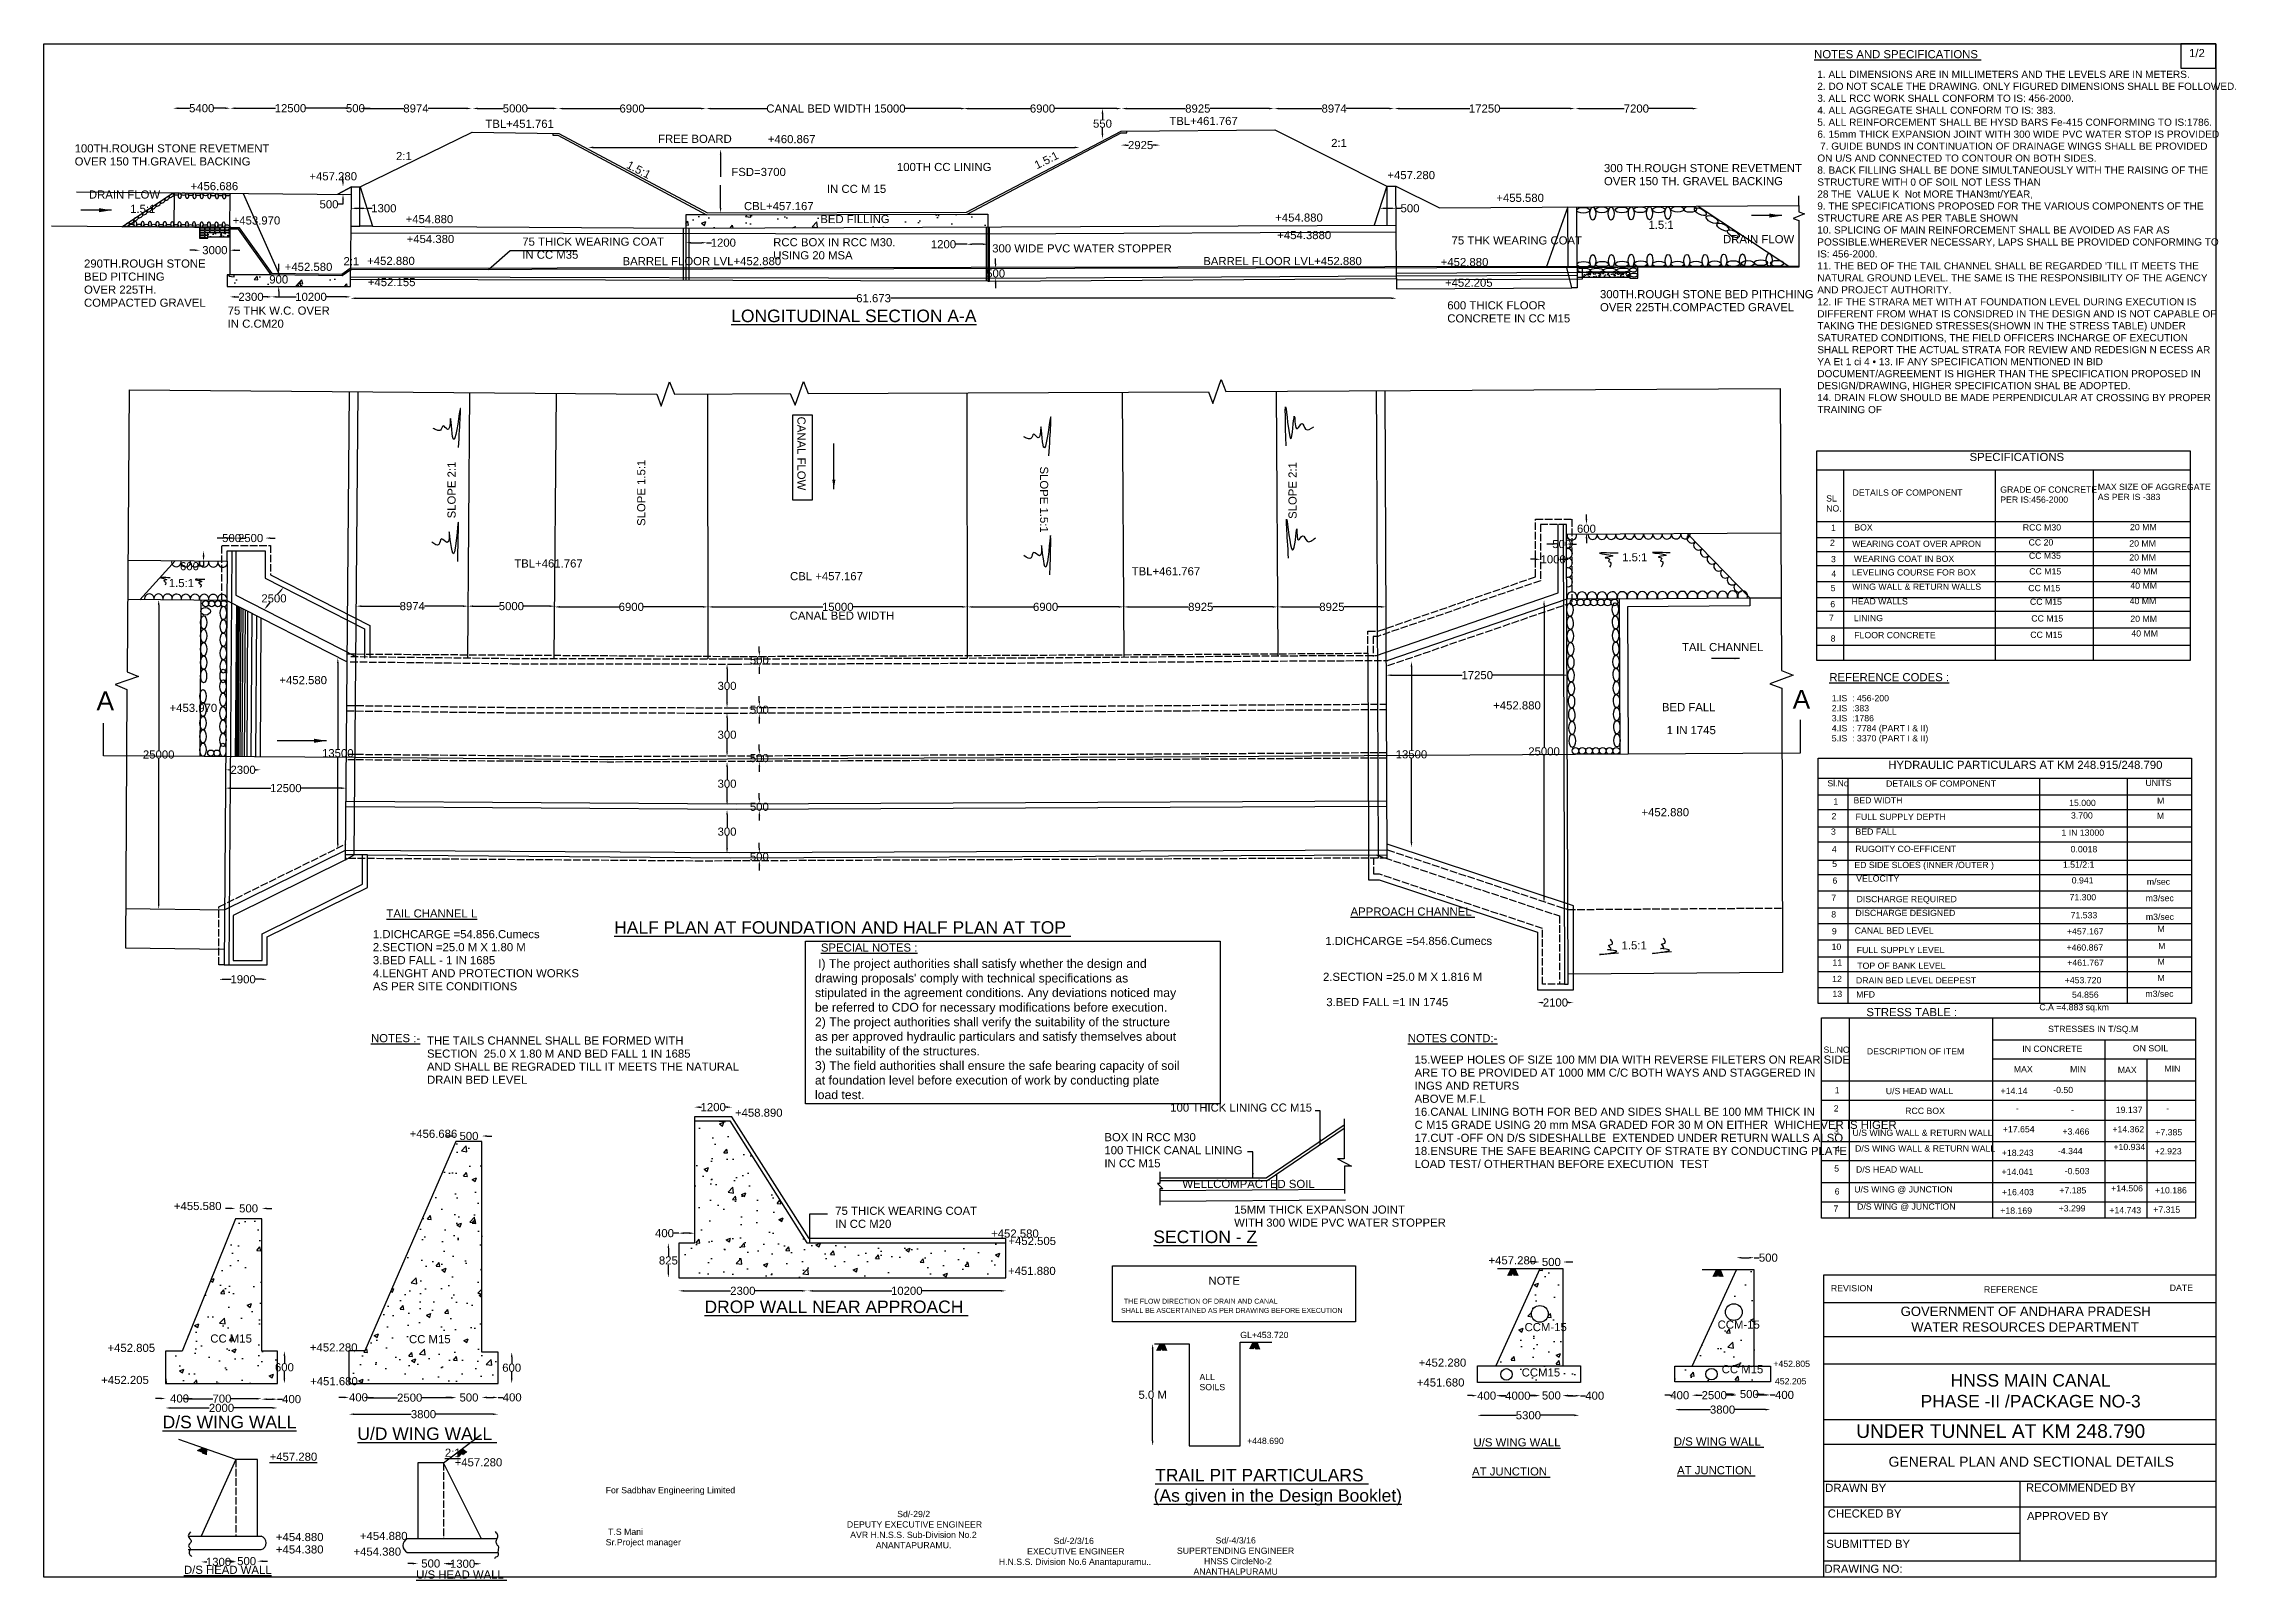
# Model space of a CAD drawing. Header units: inches. Extents: x 6910 to 10420, y -52 to 2408.
import ezdxf

# ---------------------------------------------------------------- set-up
doc = ezdxf.new("R2010")
doc.units = ezdxf.units.IN
doc.header["$MEASUREMENT"] = 0
doc.linetypes.add('ACAD_ISO02W100', pattern=[15, 12, -3])
for name, color, linetype in [('DIMENSIONS', 7, 'Continuous'), ('DIMENSIONS @ 1', 7, 'Continuous'), ('TEXT', 1, 'Continuous'), ('TEXT @ 1', 1, 'Continuous')]:
    doc.layers.add(name, color=color, linetype=linetype)
doc.styles.add('Annotative', font='arial.ttf', dxfattribs={"height": 10})
doc.styles.get("Standard").update_dxf_attribs({"font": 'arial.ttf', "height": 13})
doc.dimstyles.get("Standard").update_dxf_attribs({"dimtxt": 13, "dimasz": 8, "dimexe": 0.18, "dimexo": 0.0625, "dimgap": 0.09, "dimtad": 0, "dimtih": 1, "dimtoh": 1, "dimdec": 4, "dimzin": 0, "dimdsep": 46, "dimtxsty": 'Standard', "dimcen": 0.09, "dimse1": 1, "dimse2": 1, "dimadec": 0, "dimazin": 0, "dimtfac": 1, "dimtdec": 4, "dimtofl": 0, "dimtmove": 0, "dimatfit": 3, "dimfxl": 1, "dimtolj": 1, "dimtzin": 0, "dimarcsym": 0})
pattern_1 = [(50, (0, 0), (71.72602, -6.2752), [7.5, -82.5]), (355, (0, 0), (-13.87513, 75.2192), [6, -66]), (100.45144, (5.98, -0.52), (57.8509, 68.944), [6.374, -70.1142]), (46.1842, (0, 20), (106.7241, -16.5519), [11.25, -123.75]), (96.6356, (8.89, 18.62), (93.4662, 97.4119), [9.561, -105.1714]), (351.1842, (0, 20), (93.4662, 97.4119), [9, -99]), (21, (10, 15), (59.6907, -40.2619), [7.5, -82.5]), (326, (10, 15), (24.33153, 72.515), [6, -66]), (71.45144, (14.974, 11.645), (84.02224, 32.2531), [6.374, -70.1142]), (37.5, (0, 0), (1.215986, 33.289385), [0, -65.2, 0, -67, 0, -66.25]), (7.5, (0, 0), (26.30695, 39.44117), [0, -38.2, 0, -63.7, 0, -25.25]), (327.5, (-22.3, 0), (53.382244, -2.25549), [0, -25, 0, -78, 0, -103.5]), (317.5, (-32.3, 0), (58.31862, 10.0105), [0, -32.5, 0, -51.8, 0, -73.5])]

msp = doc.modelspace()

# ---------------------------------------------------------------- texts
at = {"layer": 'DIMENSIONS', "color": 0, "attachment_point": 1, "style": 'Annotative'}
for s, insert, char_height, width in [("1. ALL DIMENSIONS ARE IN MILLIMETERS AND THE LEVELS ARE IN METERS. \\P2. DO NOT SCALE THE DRAWING. ONLY FIGURED DIMENSIONS SHALL BE FOLLOWED. \\P3. ALL RCC WORK SHALL CONFORM TO IS: 456-2000.  \\P4. ALL AGGREGATE SHALL CONFORM TO IS: 383. \\P5. ALL REINFORCEMENT SHALL BE HYSD BARS Fe-415 CONFORMING TO IS:1786. \\P6. 15mm THICK EXPANSION JOINT WITH 300 WIDE PVC WATER STOP IS PROVIDED \\P 7. GUIDE BUNDS IN CONTINUATION OF DRAINAGE WINGS SHALL BE PROVIDED ON U/S AND CONNECTED TO CONTOUR ON BOTH SIDES. \\P8. BACK FILLING SHALL BE DONE SIMULTANEOUSLY WITH THE RAISING OF THE STRUCTURE WITH 0 OF SOIL NOT LESS THAN \\P28 THE  VALUE K  Not MORE THAN3mt/YEAR, \\P9. THE SPECIFICATIONS PROPOSED FOR THE VARIOUS COMPONENTS OF THE STRUCTURE ARE AS PER TABLE SHOWN \\P10. SPLICING OF MAIN REINFORCEMENT SHALL BE AVOIDED AS FAR AS POSSIBLE.WHEREVER NECESSARY, LAPS SHALL BE PROVIDED CONFORMING TO IS: 456-2000. \\P11. THE BED OF THE TAIL CHANNEL SHALL BE REGARDED 'TILL IT MEETS THE NATURAL GROUND LEVEL. THE SAME IS THE RESPONSIBILITY OF THE AGENCY AND PROJECT AUTHORITY. \\P12. IF THE STRARA MET WITH AT FOUNDATION LEVEL DURING EXECUTION IS DIFFERENT FROM WHAT IS CONSIDRED IN THE DESIGN AND IS NOT CAPABLE OF TAKING THE DESIGNED STRESSES(SHOWN IN THE STRESS TABLE) UNDER SATURATED CONDITIONS, THE FIELD OFFICERS INCHARGE OF EXECUTION SHALL REPORT THE ACTUAL STRATA FOR REVIEW AND REDESIGN N ECESS AR YA Et 1 ci 4 • 13. IF ANY SPECIFICATION MENTIONED IN BID DOCUMENT/AGREEMENT IS HIGHER THAN THE SPECIFICATION PROPOSED IN DESIGN/DRAWING, HIGHER SPECIFICATION SHAL BE ADOPTED. \\P14. DRAIN FLOW SHOULD BE MADE PERPENDICULAR AT CROSSING BY PROPER TRAINING OF ", (9749.8208, 2364.72068), 11.5, 641.4498125), (" {\\H1.0769x;I) The project authorities shall satisfy whether the design and drawing proposals' comply with technical specifications as stipulated in the agreement conditions. Any deviations noticed may be referred to CDO for necessary modifications before execution. \\P2) The project authorities shall verify the suitability of the structure as per approved hydraulic particulars and satisfy themselves about the suitability of the structures. \\P3) The field authorities shall ensure the safe bearing capacity of soil at foundation level before execution of work by conducting plate load test. }", (8144.92562, 942.16058), 13, 584.7834767)]:
    msp.add_mtext(s, dxfattribs=dict(at, insert=insert, char_height=char_height, width=width))
at = {"layer": 'DIMENSIONS @ 1', "color": 0, "style": 'Annotative'}
for s, p in [('GL+453.720', (8825.78224, 335.48303)), ('ALL ', (8760.49357, 268.11164)), ('SOILS ', (8760.49357, 252.04752)), ('+448.690', (8836.84624, 165.9267))]:
    msp.add_text(s, height=10, dxfattribs=at).set_placement(p)
at = {"layer": 'DIMENSIONS @ 1', "color": 0, "insert": (7809.79896, 97.01129), "char_height": 10, "width": 211.2278308, "attachment_point": 1, "style": 'Annotative'}
msp.add_mtext('For Sadbhav Engineering Limited \\P\\P\\P\\P T.S Mani \\PSr.Project manager ', dxfattribs=at)
at = {"layer": 'TEXT', "color": 0}
for s, height, p in [('%%UNOTES AND SPECIFICATIONS ', 13, (9744.74745, 2384.70975)), ('1/2', 13, (10345.04012, 2386.47959)), ('TBL+451.761', 13, (7617.28489, 2273.23823)), ('TBL+461.767', 13, (8712.31796, 2277.79868)), ('100TH.ROUGH STONE REVETMENT ', 13, (6959.54631, 2233.90245)), ('FREE BOARD ', 13, (7893.62736, 2249.21736)), ('+460.867', 13, (8069.47312, 2248.68656)), ('2:1', 13, (8971.40937, 2242.54969)), ('OVER 150 TH.GRAVEL BACKING ', 13, (6959.54631, 2213.01909)), ('2:1', 13, (7474.08908, 2221.60551)), ('100TH CC LINING ', 13, (8276.20185, 2204.07247)), ('300 TH.ROUGH STONE REVETMENT', 13, (9408.21993, 2202.31684)), ('+456.686', 13, (7145.12144, 2173.38502)), ('+457.280', 13, (7335.43125, 2189.22726)), ('FSD=3700', 13, (8011.03494, 2196.13826)), ('IN CC M 15 ', 13, (8164.10681, 2169.04027)), ('+457.280', 13, (9061.46212, 2191.07625)), ('OVER 150 TH. GRAVEL BACKING ', 13, (9408.21993, 2181.43348)), ('DRAIN FLOW', 13, (6982.3834, 2159.98312)), ('1.5:1', 13, (7048.38348, 2137.03848)), ('CBL+457.167', 13, (8031.22268, 2141.4668)), ('+455.580', 13, (9235.85253, 2154.63094)), ('+453.970', 13, (7212.54159, 2118.4608)), ('+454.880', 13, (7489.51588, 2120.59793)), ('BED FILLING ', 13, (8153.48169, 2120.7383)), ('+454.880', 13, (8881.82629, 2123.07494)), ('+454.3880', 13, (8885.10097, 2095.03079)), ('1.5:1', 13, (9479.42443, 2111.50597)), ('+454.380', 13, (7491.10964, 2088.75047)), ('75 THICK WEARING COAT ', 13, (7676.25431, 2084.5335)), ('IN CC M35', 13, (7676.25431, 2063.65015)), ('USING 20 MSA', 13, (8078.04334, 2062.69958)), ('RCC BOX IN RCC M30.', 13, (8078.04334, 2083.58293)), ('300 WIDE PVC WATER STOPPER ', 13, (8428.66912, 2073.76434)), ('75 THK WEARING COAT', 13, (9164.19265, 2086.51885)), ('DRAIN FLOW ', 13, (9598.79668, 2088.48939)), ('290TH.ROUGH STONE ', 13, (6974.53888, 2049.45798)), ('BED PITCHING ', 13, (6974.53888, 2028.57463)), ('+452.580', 13, (7295.9488, 2044.15008)), ('2:1', 13, (7389.98112, 2053.17352)), ('+452.880', 13, (7427.89018, 2053.71827)), ('BARREL FLOOR LVL+452.880', 13, (7836.85309, 2053.32785)), ('BARREL FLOOR LVL+452.880', 13, (8766.66538, 2053.48731)), ('+452.880', 13, (9146.85444, 2051.87276)), ('OVER 225TH.', 13, (6974.53888, 2007.69127)), ('+452.155', 13, (7428.95269, 2019.74766)), ('+452.205', 13, (9153.68464, 2018.80149)), ('300TH.ROUGH STONE BED PITHCHING ', 13, (9401.88233, 2000.42938)), ('COMPACTED GRAVEL', 13, (6974.53888, 1986.80791)), ('75 THK W.C. OVER ', 13, (7204.57276, 1974.08567)), ('IN C.CM20 ', 13, (7204.57276, 1953.20232)), ('%%ULONGITUDINAL SECTION A-A', 20, (8010.83094, 1962.21201)), ('600 THICK FLOOR ', 13, (9157.36245, 1982.58057)), ('CONCRETE IN CC M15 ', 13, (9157.36245, 1961.69721)), ('OVER 225TH.COMPACTED GRAVEL ', 13, (9401.88233, 1979.54603)), ('SPECIFICATIONS ', 13, (9993.62976, 1739.74577)), ('TBL+461.767', 13, (7663.47836, 1569.26201)), ('1.5:1', 13, (9437.32679, 1579.201)), ('1.5:1', 13, (7110.31011, 1537.92342)), ('CBL +457.167', 13, (8105.04078, 1548.88803)), ('TBL+461.767', 13, (8652.08085, 1556.72152)), ('CANAL BED WIDTH ', 13, (8104.46044, 1485.68521)), ('TAIL CHANNEL ', 13, (9533.09495, 1435.39123)), ('A', 30, (6994.61828, 1340.83262)), ('+452.580', 13, (7287.33421, 1382.47202)), ('A', 30, (9710.4564, 1343.32774)), ('%%UREFERENCE CODES :', 13, (9769.04525, 1387.22723)), ('+453.970', 13, (7111.54624, 1338.02585)), ('+452.880', 13, (9230.8481, 1342.00369)), ('BED FALL ', 13, (9500.9983, 1339.1856)), ('1 IN 1745', 13, (9508.58477, 1302.45253)), ('HYDRAULIC PARTICULARS AT KM 248.915/248.790', 13, (9863.39937, 1246.80736)), ('+452.880', 13, (9468.22776, 1170.99201)), ('%%UTAIL CHANNEL L', 13, (7458.82941, 1008.96212)), ('%%UAPPROACH CHANNEL ', 13, (9002.51989, 1011.97716)), ('1.DICHCARGE =54.856.Cumecs', 13, (7437.07394, 975.7854)), ('%%UHALF PLAN AT FOUNDATION AND HALF PLAN AT TOP ', 20, (7823.39844, 982.9996)), ('2.SECTION =25.0 M X 1.80 M', 13, (7437.07394, 954.90205)), ('%%USPECIAL NOTES :', 13, (8154.42791, 954.26241)), ('1.DICHCARGE =54.856.Cumecs', 13, (8962.09347, 964.87333)), ('1.5:1', 13, (9436.40619, 957.82102)), ('4.LENGHT AND PROTECTION WORKS', 13, (7437.07394, 913.13534)), ('3.BED FALL - 1 IN 1685', 13, (7437.07394, 934.01869)), ('2.SECTION =25.0 M X 1.816 M', 13, (8958.38359, 907.44163)), ('AS PER SITE CONDITIONS ', 13, (7437.07394, 892.25198)), ('3.BED FALL =1 IN 1745', 13, (8963.6834, 866.95988)), ('%%USTRESS TABLE :', 13, (9828.39993, 850.9564)), ('%%UNOTES :-', 13, (7434.03594, 809.2611)), ('THE TAILS CHANNEL SHALL BE FORMED WITH ', 13, (7523.71052, 805.35672)), ('%%UNOTES CONTD:-', 13, (9094.27273, 809.22971)), ('AND SHALL BE REGRADED TILL IT MEETS THE NATURAL ', 13, (7523.71052, 763.59)), ('SECTION  25.0 X 1.80 M AND BED FALL 1 IN 1685 ', 13, (7523.71052, 784.47336)), ('15.WEEP HOLES OF SIZE 100 MM DIA WITH REVERSE FILETERS ON REAR SIDE ', 13, (9105.01151, 774.8612)), ('DRAIN BED LEVEL ', 13, (7523.71052, 742.70665)), ('ARE TO BE PROVIDED AT 1000 MM C/C BOTH WAYS AND STAGGERED IN ', 13, (9105.01151, 753.97785)), ('INGS AND RETURS', 13, (9105.01151, 733.09449)), ('+458.890', 13, (8016.78508, 689.87283)), ('100 THICK LINING CC M15', 13, (8713.76192, 698.03289)), ('ABOVE M.F.L ', 13, (9105.01151, 712.21114)), ('16.CANAL LINING BOTH FOR BED AND SIDES SHALL BE 100 MM THICK IN ', 13, (9105.01151, 691.32778)), ('+456.686', 13, (7495.92028, 656.09837)), ('C M15 GRADE USING 20 mm MSA GRADED FOR 30 M ON EITHER  WHICHEVER IS HIGER ', 13, (9105.01151, 670.44442)), ('100 THICK CANAL LINING', 13, (8608.33479, 629.77002)), ('BOX IN RCC M30', 13, (8608.33479, 650.65337)), ('17.CUT -OFF ON D/S SIDESHALLBE  EXTENDED UNDER RETURN WALLS ALSO', 13, (9105.01151, 649.56107)), ('18.ENSURE THE SAFE BEARING CAPCITY OF STRATE BY CONDUCTING PLATE ', 13, (9105.01151, 628.67771)), ('IN CC M15', 13, (8608.33479, 608.88666)), ('LOAD TEST/ OTHERTHAN BEFORE EXECUTION  TEST ', 13, (9105.01151, 607.79436)), ('WELLCOMPACTED SOIL', 13, (8733.12548, 575.79995)), ('+455.580', 13, (7118.46275, 540.45216)), ('75 THICK WEARING COAT ', 13, (8177.3764, 532.8093)), ('WITH 300 WIDE PVC WATER STOPPER ', 13, (8816.03955, 513.86632)), ('15MM THICK EXPANSON JOINT ', 13, (8816.03955, 534.74968)), ('IN CC M20 ', 13, (8177.3764, 511.92595)), ('+452.580', 13, (8426.943, 496.36006)), ('+452.505', 13, (8454.61785, 484.50979)), ('%%USECTION - Z', 20, (8686.75522, 487.65461)), ('+457.280', 13, (9223.31807, 453.50801)), ('+451.880', 13, (8454.07159, 436.56682)), ('NOTE ', 13, (8774.95084, 420.88936)), ('%%UDROP WALL NEAR APPROACH ', 20, (7967.99286, 375.60654)), ('THE FLOW DIRECTION OF DRAIN AND CANAL', 8, (8639.69926, 390.52896)), ('SHALL BE ASCERTAINED AS PER DRAWING BEFORE EXECUTION ', 8, (8635.10787, 375.74586)), ('CCM-15', 13, (9281.09257, 346.57978)), ('CCM-15', 13, (9590.16049, 350.57325)), ('+452.805', 13, (7012.10459, 313.32812)), ('CC M15', 13, (7176.77671, 328.26742)), ('+452.280', 13, (7336.21416, 313.99974)), ('CC M15', 13, (7494.94255, 327.23584)), ('+452.280', 13, (9111.50467, 289.6816)), ('CCM15', 13, (9276.48175, 273.98424)), ('CC M15', 13, (9596.74445, 279.15282)), ('+452.205', 13, (7002.06397, 261.94557)), ('+451.680', 13, (7336.5748, 259.95022)), ('+451.680', 13, (9108.57352, 257.88557)), ('%%UD/S WING WALL', 20, (7100.45664, 191.07625)), ('%%UU/D WING WALL ', 20, (7412.23131, 172.3655)), ('%%UU/S WING WALL', 13, (9199.41073, 162.04609)), ('%%UD/S WING WALL ', 13, (9520.14371, 163.45571)), ('%%U+457.280', 13, (7271.73829, 139.06013)), ('%%U2:1', 13, (7552.36657, 145.41684)), ('+457.280', 13, (7567.97515, 130.11201)), ('%%UTRAIL PIT PARTICULARS ', 20, (8689.63494, 106.07092)), ('%%UAT JUNCTION ', 13, (9197.05932, 115.52884)), ('%%UAT JUNCTION ', 13, (9525.31683, 117.40833)), ('%%U(As given in the Design Booklet)', 20, (8687.26216, 73.47372)), ('DRAWN BY ', 13, (9762.41071, 89.18291)), ('RECOMMENDED BY ', 13, (10083.81144, 89.76889)), ('CHECKED BY ', 13, (9766.5162, 48.16402)), ('APPROVED BY', 13, (10085.57093, 44.06214)), ('+454.880', 13, (7281.79506, 10.42156)), ('+454.380', 13, (7281.79506, -9.42425)), ('+454.380', 13, (7405.95438, -12.90419)), ('+454.880', 13, (7416.3189, 12.19992)), ('SUBMITTED BY', 13, (9764.1702, -0.47266)), ('%%UD/S HEAD WALL', 13, (7134.54808, -42.06289)), ('DRAWING NO:', 13, (9761.23772, -40.31959)), ('%%UU/S HEAD WALL ', 13, (7506.4187, -49.51432))]:
    msp.add_text(s, height=height, dxfattribs=at).set_placement(p)
for s, rotation, p in [('1.5:1', 332.6003667, (7841.91395, 2209.66615)), ('1.5:1', 26.38457829, (8500.3168, 2206.76582)), ('CANAL FLOW ', 270, (8116.78008, 1810.95114)), ('SLOPE 2:1', 90, (7569.51719, 1647.93965)), ('SLOPE 1.5:1', 90, (7873.26407, 1635.85206)), ('SLOPE 1.5:1', 270, (8505.28316, 1730.98004)), ('SLOPE 2:1', 90, (8916.09076, 1647.12276))]:
    msp.add_text(s, height=13, rotation=rotation, dxfattribs=at).set_placement(p)
at = {"layer": 'TEXT', "color": 0, "attachment_point": 1}
for s, insert, char_height, width in [('\\pi18.264;GOVERNMENT OF ANDHARA PRADESH  \\P\\pi35.254;WATER RESOURCES DEPARTMENT ', (9865.00788, 385.79695), 15, 434.2427341), ('\\pi52.361;HNSS MAIN CANAL  \\P\\pi4.3191;PHASE -II /PACKAGE NO-3', (9910.86934, 277.77312), 20, 357.6558712), ('UNDER TUNNEL AT KM 248.790 ', (9812.03049, 197.63744), 22, 461.6047203), ('GENERAL PLAN AND SECTIONAL DETAILS ', (9863.87482, 145.54574), 16, 456.0945157), ('\\pi121.35; \\P\\pi97.564;Sd/-29/2\\P\\pi13.147; DEPUTY EXECUTIVE ENGINEER\\P\\pi22.339;AVR H.N.S.S. Sub-Division No.2\\P\\pi63.352;ANANTAPURAMU.', (8178.97447, 75.46128), 10, 246.573397), ('\\pi91.691;Sd/-2/3/16\\P\\pi41.479;  EXECUTIVE ENGINEER\\P\\pi0.05; H.N.S.S. Division No.6 Anantapuramu..', (8435.34733, 15.69659), 10, 246.573397), ('\\pi62.287;Sd/-4/3/16\\P\\pi0.36378;SUPERTENDING ENGINEER                \\P\\pi36.032;  HNSS CircleNo-2\\P\\pi26.916;ANANTHALPURAMU ', (8724.05074, 16.6339), 10, 187.7671214)]:
    msp.add_mtext(s, dxfattribs=dict(at, insert=insert, char_height=char_height, width=width))
at = {"layer": 'TEXT @ 1', "color": 0, "style": 'Annotative'}
for s, p in [('SL', (9763.96095, 1674.9327)), ('DETAILS OF COMPONENT', (9806.22986, 1684.25962)), ('GRADE OF CONCRETE ', (10042.7048, 1689.03813)), ('AS PER IS -383', (10198.89464, 1677.25913)), ('MAX SIZE OF AGGREGATE', (10198.89464, 1693.32325)), ('NO.', (9763.96095, 1658.86858)), ('PER IS:456-2000', (10042.7048, 1672.97401)), ('1', (9771.73282, 1627.95306)), ('BOX', (9808.95894, 1628.52231)), ('RCC M30', (10078.79955, 1628.51059)), ('20 MM', (10250.47353, 1629.048)), ('2', (9770.09469, 1603.94025)), ('3', (9771.73282, 1577.74446)), ('WEARING COAT OVER APRON', (9805.68266, 1602.32652)), ('WEARING COAT IN BOX', (9808.4129, 1578.31372)), ('CC 20', (10088.08237, 1604.49778)), ('CC M35', (10088.62844, 1583.2137)), ('20 MM', (10249.38144, 1602.85221)), ('20 MM', (10249.38144, 1580.47664)), ('4', (9772.27889, 1554.2774)), ('LEVELING COURSE FOR BOX', (9805.13661, 1556.48389)), ('CC M15', (10089.17448, 1558.1094)), ('40 MM', (10251.01958, 1535.17975)), ('40 MM', (10252.11168, 1558.10108)), ('6', (9770.64073, 1505.70604)), ('5', (9771.18678, 1531.35608)), ('HEAD WALLS ', (9804.59055, 1510.09551)), ('WING WALL & RETURN WALLS', (9805.68266, 1533.56257)), ('CC M15', (10087.53633, 1531.36787)), ('CC M15', (10090.26657, 1509.53805)), ('40 MM', (10249.92748, 1510.6212)), ('7', (9768.45654, 1483.87622)), ('LINING ', (9808.4129, 1483.35398)), ('CC M15', (10092.45077, 1482.79651)), ('20 MM', (10251.01958, 1482.24243)), ('8', (9771.18678, 1450.58573)), ('FLOOR CONCRETE ', (9808.95894, 1456.0667)), ('CC M15', (10090.81262, 1456.60072)), ('40 MM', (10252.65773, 1458.77537)), ('2.IS  :383', (9772.94341, 1338.99689)), ('1.IS  : 456-200', (9772.94341, 1355.06101)), ('4.IS  : 7784 (PART I & II)', (9772.94341, 1306.86865)), ('3.IS  :1786', (9772.94341, 1322.93277)), ('5.IS  : 3370 (PART I & II)', (9772.94341, 1290.80453)), ('Sl.No', (9765.92651, 1218.84648)), ('UNITS ', (10275.18328, 1219.37901)), ('1', (9775.51699, 1189.6928)), ('BED WIDTH', (9807.76589, 1191.55804)), ('DETAILS OF COMPONENT', (9859.93826, 1218.30648)), ('15.000', (10153.0288, 1187.33919)), ('M', (10293.83216, 1190.91952)), ('2', (9772.64601, 1166.2595)), ('FULL SUPPLY DEPTH ', (9811.15599, 1165.12984)), ('3.700', (10155.96823, 1167.36218)), ('M', (10293.57559, 1166.55873)), ('3', (9771.68902, 1141.3915)), ('BED FALL', (9810.87303, 1141.40956)), ('RUGOITY CO-EFFICENT ', (9810.87303, 1113.80338)), ('1 IN 13000', (10140.68321, 1139.7469)), ('0.0018', (10155.38034, 1113.30673)), ('4', (9773.12451, 1113.1759)), ('5', (9773.60301, 1089.74259)), ('ED SIDE SLOES (INNER /OUTER )', (9809.07162, 1087.9976)), ('1.51/2:1', (10143.03474, 1088.62925)), ('6', (9774.0815, 1062.96168)), ('VELOCITY', (9812.07397, 1066.39276)), ('0.941', (10157.14399, 1063.3642)), ('m/sec', (10277.40985, 1061.33927)), ('8', (9772.16752, 1008.92162)), ('7', (9772.16752, 1035.2243)), ('DISCHARGE DESIGNED ', (9810.87303, 1011.18039)), ('DISCHARGE REQUIRED ', (9812.67444, 1033.38536)), ('71.300', (10153.61668, 1036.33648)), ('m3/sec', (10275.61385, 1034.92705)), ('9', (9773.12732, 981.94462)), ('CANAL BED LEVEL ', (9809.67209, 982.97407)), ('+457.167', (10149.50149, 981.69347)), ('71.533', (10155.38034, 1007.54608)), ('m3/sec', (10275.86546, 1005.03874)), ('M', (10294.33862, 985.55011)), ('10', (9772.64883, 957.07663)), ('FULL SUPPLY LEVEL ', (9812.8788, 951.84404)), ('+460.867', (10148.9136, 955.84087)), ('M', (10295.61953, 958.25876)), ('12', (9773.60582, 905.42772)), ('11', (9774.08431, 931.7304)), ('DRAIN BED LEVEL DEEPEST ', (9811.70793, 903.2427)), ('TOP OF BANK LEVEL ', (9813.76653, 926.70562)), ('+453.720', (10145.96774, 903.49954)), ('+461.767', (10150.02368, 931.58579)), ('M', (10294.33668, 906.97289)), ('M', (10294.59325, 933.12868)), ('13', (9774.08431, 881.51618)), ('MFD ', (9812.00384, 880.766)), ('54.856', (10157.55613, 880.33562)), ('m3/sec', (10275.09379, 881.84282)), ('C.A =4.883 sq.km', (10105.33523, 860.28681)), ('STRESSES IN T/SQ.M', (10119.36035, 825.46867)), ('SL.NO', (9759.7052, 792.25328)), ('DESCRIPTION OF ITEM ', (9829.14098, 789.64156)), ('IN CONCRETE ', (10077.92287, 793.75487)), ('ON SOIL ', (10255.02908, 794.48562)), ('1', (9777.62267, 727.28656)), ('MAX ', (10064.45467, 761.04381)), ('-0.50', (10127.55534, 727.7338)), ('MIN ', (10154.60432, 761.04381)), ('MAX', (10230.91704, 759.78661)), ('MIN ', (10305.55256, 761.88195)), ('2', (9776.11352, 698.25178)), ('U/S HEAD WALL', (9859.43124, 726.03954)), ('RCC BOX ', (9890.50857, 694.31859)), ('+14.14', (10043.29349, 726.28805)), ('-', (10067.91761, 698.40848)), ('19.137', (10227.76198, 695.87842)), ('-', (10308.40744, 698.40848)), ('3', (9776.49082, 661.67551)), ('U/S WING WALL & RETURN WALL', (9806.08653, 659.19482)), ('+17.654', (10046.862, 664.88521)), ('+3.466', (10142.31688, 661.23152)), ('-', (10156.15749, 695.51698)), ('+14.362', (10222.33651, 664.88521)), ('+7.385', (10290.98279, 660.01362)), ('4', (9778.3743, 632.94427)), ('D/S WING WALL & RETURN WALL', (9810.33719, 634.18028)), ('+18.243', (10045.23724, 627.1304)), ('-4.344', (10135.00546, 629.97216)), ('+10.934', (10223.96128, 636.46762)), ('+2.923', (10290.1704, 629.5662)), ('5', (9776.86517, 602.02412)), ('D/S HEAD WALL', (9811.74259, 600.46917)), ('+14.041', (10044.83106, 596.68299)), ('-0.503', (10145.9726, 597.90088)), ('6', (9777.61495, 565.29381)), ('U/S WING @ JUNCTION ', (9808.93178, 568.63091)), ('+16.403', (10045.64343, 564.20573)), ('+7.185', (10137.4426, 567.04749)), ('+14.506', (10220.30556, 570.29522)), ('+10.186', (10290.5766, 567.04749)), ('7', (9775.72854, 537.76732)), ('D/S WING @ JUNCTION ', (9813.48305, 541.04701)), ('+18.169', (10042.8001, 534.57025)), ('+3.299', (10136.22403, 538.22394)), ('+14.743', (10217.46222, 535.38218)), ('+7.315', (10287.73327, 536.19411)), ('REVISION ', (9771.59538, 410.32945)), ('REFERENCE ', (10016.62064, 408.37701)), ('DATE ', (10314.11291, 411.02182)), ('+452.805', (9679.44698, 289.4178)), ('452.205', (9681.97285, 261.36819))]:
    msp.add_text(s, height=10, dxfattribs=at).set_placement(p)

# ---------------------------------------------------------------- blocks, each defined once
blk = doc.blocks.new('*D1')
at = {"layer": 'Defpoints', "color": 0, "transparency": 16777216}
for p in [(7208.7, 2304.6), (7117.4, 2169.2), (7208.7, 2168.4)]:
    blk.add_point(p, dxfattribs=at)
at = {"layer": 'DIMENSIONS', "color": 0, "lineweight": -2, "transparency": 16777216}
for p, q in [((7125.4, 2304.6), (7143.6, 2304.6)), ((7200.7, 2304.6), (7182.5, 2304.6))]:
    blk.add_line(p, q, dxfattribs=at)
at = {"layer": 'DIMENSIONS', "color": 0, "transparency": 16777216}
for points in [[(7125.4, 2306), (7125.4, 2303.3), (7117.4, 2304.6)], [(7200.7, 2306), (7200.7, 2303.3), (7208.7, 2304.6)]]:
    blk.add_solid(points, dxfattribs=at)
at = {"layer": 'DIMENSIONS', "color": 0, "transparency": 16777216, "insert": (7163, 2304.6), "char_height": 13, "attachment_point": 5}
blk.add_mtext('\\A1;5400', dxfattribs=at)
blk = doc.blocks.new('*D2')
at = {"layer": 'Defpoints', "color": 0, "transparency": 16777216}
for p in [(7208.7, 2304.6), (7401.6, 2304.6), (7401.6, 2304.6)]:
    blk.add_point(p, dxfattribs=at)
at = {"layer": 'DIMENSIONS', "color": 0, "lineweight": -2, "transparency": 16777216}
for p, q in [((7216.7, 2304.6), (7281.2, 2304.6)), ((7393.6, 2304.6), (7329.1, 2304.6))]:
    blk.add_line(p, q, dxfattribs=at)
at = {"layer": 'DIMENSIONS', "color": 0, "transparency": 16777216}
for points in [[(7216.7, 2306), (7216.7, 2303.3), (7208.7, 2304.6)], [(7393.6, 2306), (7393.6, 2303.3), (7401.6, 2304.6)]]:
    blk.add_solid(points, dxfattribs=at)
at = {"layer": 'DIMENSIONS', "color": 0, "transparency": 16777216, "insert": (7305.1, 2304.6), "char_height": 13, "attachment_point": 5}
blk.add_mtext('\\A1;12500', dxfattribs=at)
blk = doc.blocks.new('*D3')
at = {"layer": 'Defpoints', "color": 0, "transparency": 16777216}
for p in [(7401.6, 2304.6), (7416.6, 2304.6), (7416.6, 2304.6)]:
    blk.add_point(p, dxfattribs=at)
at = {"layer": 'DIMENSIONS', "color": 0, "lineweight": -2, "transparency": 16777216}
for p, q in [((7393.6, 2304.6), (7385.6, 2304.6)), ((7424.6, 2304.6), (7432.6, 2304.6))]:
    blk.add_line(p, q, dxfattribs=at)
at = {"layer": 'DIMENSIONS', "color": 0, "transparency": 16777216}
for points in [[(7393.6, 2305.9), (7393.6, 2303.3), (7401.6, 2304.6)], [(7424.6, 2305.9), (7424.6, 2303.3), (7416.6, 2304.6)]]:
    blk.add_solid(points, dxfattribs=at)
at = {"layer": 'DIMENSIONS', "color": 0, "transparency": 16777216, "insert": (7409.1, 2304.6), "char_height": 13, "attachment_point": 5}
blk.add_mtext('\\A1;500', dxfattribs=at)
blk = doc.blocks.new('*D4')
at = {"layer": 'Defpoints', "color": 0, "transparency": 16777216}
for p in [(7416.6, 2304.6), (7595.4, 2304.6), (7595.4, 2304.3)]:
    blk.add_point(p, dxfattribs=at)
at = {"layer": 'DIMENSIONS', "color": 0, "lineweight": -2, "transparency": 16777216}
for p, q in [((7424.6, 2304.3), (7486.5, 2304.3)), ((7587.4, 2304.3), (7525.5, 2304.3))]:
    blk.add_line(p, q, dxfattribs=at)
at = {"layer": 'DIMENSIONS', "color": 0, "transparency": 16777216}
for points in [[(7424.6, 2305.6), (7424.6, 2303), (7416.6, 2304.3)], [(7587.4, 2305.6), (7587.4, 2303), (7595.4, 2304.3)]]:
    blk.add_solid(points, dxfattribs=at)
at = {"layer": 'DIMENSIONS', "color": 0, "transparency": 16777216, "insert": (7506, 2304.3), "char_height": 13, "attachment_point": 5}
blk.add_mtext('\\A1;8974', dxfattribs=at)
blk = doc.blocks.new('*D5')
at = {"layer": 'Defpoints', "color": 0, "transparency": 16777216}
for p in [(7596.6, 2304.1), (7733.7, 2304.3), (7733.7, 2304.1)]:
    blk.add_point(p, dxfattribs=at)
at = {"layer": 'DIMENSIONS', "color": 0, "lineweight": -2, "transparency": 16777216}
for p, q in [((7604.6, 2304.3), (7645.7, 2304.3)), ((7725.7, 2304.3), (7684.7, 2304.3))]:
    blk.add_line(p, q, dxfattribs=at)
at = {"layer": 'DIMENSIONS', "color": 0, "transparency": 16777216}
for points in [[(7604.6, 2305.6), (7604.6, 2303), (7596.6, 2304.3)], [(7725.7, 2305.6), (7725.7, 2303), (7733.7, 2304.3)]]:
    blk.add_solid(points, dxfattribs=at)
at = {"layer": 'DIMENSIONS', "color": 0, "transparency": 16777216, "insert": (7665.2, 2304.3), "char_height": 13, "attachment_point": 5}
blk.add_mtext('\\A1;5000', dxfattribs=at)
blk = doc.blocks.new('*D6')
at = {"layer": 'Defpoints', "color": 0, "transparency": 16777216}
for p in [(7733.7, 2304.3), (7970.4, 2304.3), (7970.4, 2304.1)]:
    blk.add_point(p, dxfattribs=at)
at = {"layer": 'DIMENSIONS', "color": 0, "lineweight": -2, "transparency": 16777216}
for p, q in [((7741.7, 2304.1), (7832.6, 2304.1)), ((7962.4, 2304.1), (7871.6, 2304.1))]:
    blk.add_line(p, q, dxfattribs=at)
at = {"layer": 'DIMENSIONS', "color": 0, "transparency": 16777216}
for points in [[(7741.7, 2305.4), (7741.7, 2302.8), (7733.7, 2304.1)], [(7962.4, 2305.4), (7962.4, 2302.8), (7970.4, 2304.1)]]:
    blk.add_solid(points, dxfattribs=at)
at = {"layer": 'DIMENSIONS', "color": 0, "transparency": 16777216, "insert": (7852.1, 2304.1), "char_height": 13, "attachment_point": 5}
blk.add_mtext('\\A1;6900', dxfattribs=at)
blk = doc.blocks.new('*D7')
at = {"layer": 'Defpoints', "color": 0, "transparency": 16777216}
for p in [(7970.4, 2304.1), (8386.6, 2304.1), (8386.6, 2304.1)]:
    blk.add_point(p, dxfattribs=at)
at = {"layer": 'DIMENSIONS', "color": 0, "lineweight": -2, "transparency": 16777216}
for p, q in [((7978.4, 2304.1), (8067.8, 2304.1)), ((8378.6, 2304.1), (8289.2, 2304.1))]:
    blk.add_line(p, q, dxfattribs=at)
at = {"layer": 'DIMENSIONS', "color": 0, "transparency": 16777216}
for points in [[(7978.4, 2305.4), (7978.4, 2302.8), (7970.4, 2304.1)], [(8378.6, 2305.4), (8378.6, 2302.8), (8386.6, 2304.1)]]:
    blk.add_solid(points, dxfattribs=at)
at = {"layer": 'DIMENSIONS', "color": 0, "transparency": 16777216, "insert": (8178.5, 2304.1), "char_height": 13, "attachment_point": 5}
blk.add_mtext('\\A1;CANAL BED WIDTH 15000', dxfattribs=at)
blk = doc.blocks.new('*D8')
at = {"layer": 'Defpoints', "color": 0, "transparency": 16777216}
for p in [(8382.6, 2303.4), (8635.8, 2304.1), (8635.8, 2303.4)]:
    blk.add_point(p, dxfattribs=at)
at = {"layer": 'DIMENSIONS', "color": 0, "lineweight": -2, "transparency": 16777216}
for p, q in [((8390.6, 2304.1), (8489.7, 2304.1)), ((8627.8, 2304.1), (8528.7, 2304.1))]:
    blk.add_line(p, q, dxfattribs=at)
at = {"layer": 'DIMENSIONS', "color": 0, "transparency": 16777216}
for points in [[(8390.6, 2305.4), (8390.6, 2302.8), (8382.6, 2304.1)], [(8627.8, 2305.4), (8627.8, 2302.8), (8635.8, 2304.1)]]:
    blk.add_solid(points, dxfattribs=at)
at = {"layer": 'DIMENSIONS', "color": 0, "transparency": 16777216, "insert": (8509.2, 2304.1), "char_height": 13, "attachment_point": 5}
blk.add_mtext('\\A1;6900', dxfattribs=at)
blk = doc.blocks.new('*D9')
at = {"layer": 'Defpoints', "color": 0, "transparency": 16777216}
for p in [(8635.8, 2304.1), (8880, 2304.1), (8880, 2304.1)]:
    blk.add_point(p, dxfattribs=at)
at = {"layer": 'DIMENSIONS', "color": 0, "lineweight": -2, "transparency": 16777216}
for p, q in [((8643.8, 2304.1), (8738.4, 2304.1)), ((8872, 2304.1), (8777.5, 2304.1))]:
    blk.add_line(p, q, dxfattribs=at)
at = {"layer": 'DIMENSIONS', "color": 0, "transparency": 16777216}
for points in [[(8643.8, 2305.4), (8643.8, 2302.8), (8635.8, 2304.1)], [(8872, 2305.4), (8872, 2302.8), (8880, 2304.1)]]:
    blk.add_solid(points, dxfattribs=at)
at = {"layer": 'DIMENSIONS', "color": 0, "transparency": 16777216, "insert": (8757.9, 2304.1), "char_height": 13, "attachment_point": 5}
blk.add_mtext('\\A1;8925', dxfattribs=at)
blk = doc.blocks.new('*D10')
at = {"layer": 'Defpoints', "color": 0, "transparency": 16777216}
for p in [(8880, 2304.1), (9072.4, 2304.1), (9072.4, 2304.1)]:
    blk.add_point(p, dxfattribs=at)
at = {"layer": 'DIMENSIONS', "color": 0, "lineweight": -2, "transparency": 16777216}
for p, q in [((8888, 2304.1), (8956.7, 2304.1)), ((9064.4, 2304.1), (8995.7, 2304.1))]:
    blk.add_line(p, q, dxfattribs=at)
at = {"layer": 'DIMENSIONS', "color": 0, "transparency": 16777216}
for points in [[(8888, 2305.4), (8888, 2302.8), (8880, 2304.1)], [(9064.4, 2305.4), (9064.4, 2302.8), (9072.4, 2304.1)]]:
    blk.add_solid(points, dxfattribs=at)
at = {"layer": 'DIMENSIONS', "color": 0, "transparency": 16777216, "insert": (8976.2, 2304.1), "char_height": 13, "attachment_point": 5}
blk.add_mtext('\\A1;8974', dxfattribs=at)
blk = doc.blocks.new('*D11')
at = {"layer": 'Defpoints', "color": 0, "transparency": 16777216}
for p in [(9072.4, 2304.1), (9362, 2304.1), (9362, 2304.1)]:
    blk.add_point(p, dxfattribs=at)
at = {"layer": 'DIMENSIONS', "color": 0, "lineweight": -2, "transparency": 16777216}
for p, q in [((9080.4, 2304.1), (9193.3, 2304.1)), ((9354, 2304.1), (9241.1, 2304.1))]:
    blk.add_line(p, q, dxfattribs=at)
at = {"layer": 'DIMENSIONS', "color": 0, "transparency": 16777216}
for points in [[(9080.4, 2305.4), (9080.4, 2302.8), (9072.4, 2304.1)], [(9354, 2305.4), (9354, 2302.8), (9362, 2304.1)]]:
    blk.add_solid(points, dxfattribs=at)
at = {"layer": 'DIMENSIONS', "color": 0, "transparency": 16777216, "insert": (9217.2, 2304.1), "char_height": 13, "attachment_point": 5}
blk.add_mtext('\\A1;17250', dxfattribs=at)
blk = doc.blocks.new('*D12')
at = {"layer": 'Defpoints', "color": 0, "transparency": 16777216}
for p in [(9362, 2304.1), (9558.2, 2304.1), (9558.2, 2304.1)]:
    blk.add_point(p, dxfattribs=at)
at = {"layer": 'DIMENSIONS', "color": 0, "lineweight": -2, "transparency": 16777216}
for p, q in [((9370, 2304.1), (9440.7, 2304.1)), ((9550.2, 2304.1), (9479.6, 2304.1))]:
    blk.add_line(p, q, dxfattribs=at)
at = {"layer": 'DIMENSIONS', "color": 0, "transparency": 16777216}
for points in [[(9370, 2305.4), (9370, 2302.8), (9362, 2304.1)], [(9550.2, 2305.4), (9550.2, 2302.8), (9558.2, 2304.1)]]:
    blk.add_solid(points, dxfattribs=at)
at = {"layer": 'DIMENSIONS', "color": 0, "transparency": 16777216, "insert": (9460.1, 2304.1), "char_height": 13, "attachment_point": 5}
blk.add_mtext('\\A1;7200', dxfattribs=at)
blk = doc.blocks.new('*D13')
at = {"layer": 'Defpoints', "color": 0, "transparency": 16777216}
for p in [(9049.2, 2144.2), (9075.3, 2144.4), (9075.3, 2144.4)]:
    blk.add_point(p, dxfattribs=at)
at = {"layer": 'DIMENSIONS', "color": 0, "lineweight": -2, "transparency": 16777216}
for p, q in [((9057.2, 2144.4), (9067.3, 2144.4)), ((9075.3, 2144.4), (9083.3, 2144.4))]:
    blk.add_line(p, q, dxfattribs=at)
at = {"layer": 'DIMENSIONS', "color": 0, "transparency": 16777216}
for points in [[(9057.2, 2145.7), (9057.2, 2143.1), (9049.2, 2144.4)], [(9067.3, 2145.7), (9067.3, 2143.1), (9075.3, 2144.4)]]:
    blk.add_solid(points, dxfattribs=at)
at = {"layer": 'DIMENSIONS', "color": 0, "transparency": 16777216, "insert": (9097.7, 2144.4), "char_height": 13, "attachment_point": 5}
blk.add_mtext('\\A1;500', dxfattribs=at)
blk = doc.blocks.new('*D14')
at = {"layer": 'Defpoints', "color": 0, "transparency": 16777216}
for p in [(8635.1, 2268.1), (8697.5, 2268.6), (8697.5, 2245.6)]:
    blk.add_point(p, dxfattribs=at)
at = {"layer": 'DIMENSIONS', "color": 0, "lineweight": -2, "transparency": 16777216}
for p, q in [((8643.1, 2245.6), (8646.7, 2245.6)), ((8689.5, 2245.6), (8686, 2245.6))]:
    blk.add_line(p, q, dxfattribs=at)
at = {"layer": 'DIMENSIONS', "color": 0, "transparency": 16777216}
for points in [[(8643.1, 2246.9), (8643.1, 2244.3), (8635.1, 2245.6)], [(8689.5, 2246.9), (8689.5, 2244.3), (8697.5, 2245.6)]]:
    blk.add_solid(points, dxfattribs=at)
at = {"layer": 'DIMENSIONS', "color": 0, "transparency": 16777216, "insert": (8666.3, 2245.6), "char_height": 13, "attachment_point": 5}
blk.add_mtext('\\A1;2925', dxfattribs=at)
blk = doc.blocks.new('*D15')
at = {"layer": 'Defpoints', "color": 0, "transparency": 16777216}
for p in [(7993.5, 2238.9), (7993.8, 2137), (7993.8, 2137)]:
    blk.add_point(p, dxfattribs=at)
at = {"layer": 'DIMENSIONS', "color": 0, "lineweight": -2, "transparency": 16777216}
for p, q in [((7993.8, 2230.9), (7993.8, 2194.6)), ((7993.8, 2145), (7993.8, 2181.4))]:
    blk.add_line(p, q, dxfattribs=at)
at = {"layer": 'DIMENSIONS', "color": 0, "transparency": 16777216}
for points in [[(7992.5, 2230.9), (7995.1, 2230.9), (7993.8, 2238.9)], [(7992.5, 2145), (7995.1, 2145), (7993.8, 2137)]]:
    blk.add_solid(points, dxfattribs=at)
at = {"layer": 'DIMENSIONS', "color": 0, "transparency": 16777216, "insert": (7993.8, 2188), "char_height": 13, "attachment_point": 5}
blk.add_mtext('\\A1;  ', dxfattribs=at)
blk = doc.blocks.new('*D16')
at = {"layer": 'Defpoints', "color": 0, "transparency": 16777216}
for p in [(7781.8, 2235.5), (8568.5, 2241.9), (8568.5, 2233.2)]:
    blk.add_point(p, dxfattribs=at)
at = {"layer": 'DIMENSIONS', "color": 0, "lineweight": -2, "transparency": 16777216}
blk.add_line((7789.8, 2241.9), (8560.5, 2241.9), dxfattribs=at)
at = {"layer": 'DIMENSIONS', "color": 0, "transparency": 16777216}
for points in [[(7789.8, 2243.2), (7789.8, 2240.5), (7781.8, 2241.9)], [(8560.5, 2243.2), (8560.5, 2240.5), (8568.5, 2241.9)]]:
    blk.add_solid(points, dxfattribs=at)
blk = doc.blocks.new('*D17')
at = {"layer": 'Defpoints', "color": 0, "transparency": 16777216}
for p in [(8614.3, 2304.1), (8605.3, 2255.7), (8617.4, 2255.7)]:
    blk.add_point(p, dxfattribs=at)
at = {"layer": 'DIMENSIONS', "color": 0, "lineweight": -2, "transparency": 16777216}
for p, q in [((8605.3, 2296.1), (8605.3, 2286.6)), ((8605.3, 2263.7), (8605.3, 2273.2))]:
    blk.add_line(p, q, dxfattribs=at)
at = {"layer": 'DIMENSIONS', "color": 0, "transparency": 16777216}
for points in [[(8603.9, 2296.1), (8606.6, 2296.1), (8605.3, 2304.1)], [(8603.9, 2263.7), (8606.6, 2263.7), (8605.3, 2255.7)]]:
    blk.add_solid(points, dxfattribs=at)
at = {"layer": 'DIMENSIONS', "color": 0, "transparency": 16777216, "insert": (8605.3, 2279.9), "char_height": 13, "attachment_point": 5}
blk.add_mtext('\\A1;550', dxfattribs=at)
blk = doc.blocks.new('*D18')
at = {"layer": 'Defpoints', "color": 0, "transparency": 16777216}
for p in [(7402.4, 2143.9), (7427.8, 2144.4), (7427.8, 2144.4)]:
    blk.add_point(p, dxfattribs=at)
at = {"layer": 'DIMENSIONS', "color": 0, "lineweight": -2, "transparency": 16777216}
for p, q in [((7410.4, 2144.4), (7419.8, 2144.4)), ((7427.8, 2144.4), (7435.8, 2144.4))]:
    blk.add_line(p, q, dxfattribs=at)
at = {"layer": 'DIMENSIONS', "color": 0, "transparency": 16777216}
for points in [[(7410.4, 2145.7), (7410.4, 2143), (7402.4, 2144.4)], [(7419.8, 2145.7), (7419.8, 2143), (7427.8, 2144.4)]]:
    blk.add_solid(points, dxfattribs=at)
at = {"layer": 'DIMENSIONS', "color": 0, "transparency": 16777216, "insert": (7454.6, 2144.4), "char_height": 13, "attachment_point": 5}
blk.add_mtext('\\A1;1300', dxfattribs=at)
blk = doc.blocks.new('*D19')
at = {"layer": 'Defpoints', "color": 0, "transparency": 16777216}
for p in [(7402.9, 2179), (7389.2, 2166.8), (7402.9, 2166.8)]:
    blk.add_point(p, dxfattribs=at)
at = {"layer": 'DIMENSIONS', "color": 0, "lineweight": -2, "transparency": 16777216}
for p, q in [((7389.2, 2187), (7389.2, 2195)), ((7389.2, 2150.8), (7381.2, 2150.8)), ((7389.2, 2158.8), (7389.2, 2150.8))]:
    blk.add_line(p, q, dxfattribs=at)
at = {"layer": 'DIMENSIONS', "color": 0, "transparency": 16777216}
for points in [[(7387.9, 2187), (7390.6, 2187), (7389.2, 2179)], [(7387.9, 2158.8), (7390.6, 2158.8), (7389.2, 2166.8)]]:
    blk.add_solid(points, dxfattribs=at)
at = {"layer": 'DIMENSIONS', "color": 0, "transparency": 16777216, "insert": (7366.8, 2150.8), "char_height": 13, "attachment_point": 5}
blk.add_mtext('\\A1;500', dxfattribs=at)
blk = doc.blocks.new('*D20')
at = {"layer": 'Defpoints', "color": 0, "transparency": 16777216}
for p in [(7160, 2107.2), (7208.2, 2107.2), (7208.2, 2077.3)]:
    blk.add_point(p, dxfattribs=at)
at = {"layer": 'DIMENSIONS', "color": 0, "lineweight": -2, "transparency": 16777216}
for p, q in [((7152, 2077.3), (7144, 2077.3)), ((7216.2, 2077.3), (7224.2, 2077.3))]:
    blk.add_line(p, q, dxfattribs=at)
at = {"layer": 'DIMENSIONS', "color": 0, "transparency": 16777216}
for points in [[(7152, 2078.6), (7152, 2075.9), (7160, 2077.3)], [(7216.2, 2078.6), (7216.2, 2075.9), (7208.2, 2077.3)]]:
    blk.add_solid(points, dxfattribs=at)
at = {"layer": 'DIMENSIONS', "color": 0, "transparency": 16777216, "insert": (7184.1, 2077.3), "char_height": 13, "attachment_point": 5}
blk.add_mtext('\\A1;3000', dxfattribs=at)
blk = doc.blocks.new('*D21')
at = {"layer": 'Defpoints', "color": 0, "transparency": 16777216}
for p in [(7208.2, 2037.9), (7275.6, 2040), (7275.6, 2002.6)]:
    blk.add_point(p, dxfattribs=at)
at = {"layer": 'DIMENSIONS', "color": 0, "lineweight": -2, "transparency": 16777216}
for p, q in [((7216.2, 2002.6), (7222.3, 2002.6)), ((7267.6, 2002.6), (7261.5, 2002.6))]:
    blk.add_line(p, q, dxfattribs=at)
at = {"layer": 'DIMENSIONS', "color": 0, "transparency": 16777216}
for points in [[(7216.2, 2004), (7216.2, 2001.3), (7208.2, 2002.6)], [(7267.6, 2004), (7267.6, 2001.3), (7275.6, 2002.6)]]:
    blk.add_solid(points, dxfattribs=at)
at = {"layer": 'DIMENSIONS', "color": 0, "transparency": 16777216, "insert": (7241.9, 2002.6), "char_height": 13, "attachment_point": 5}
blk.add_mtext('\\A1;2300', dxfattribs=at)
blk = doc.blocks.new('*D22')
at = {"layer": 'Defpoints', "color": 0, "transparency": 16777216}
for p in [(7308.7, 2039.5), (7286.3, 2019.3), (7308.7, 2019.3)]:
    blk.add_point(p, dxfattribs=at)
at = {"layer": 'DIMENSIONS', "color": 0, "lineweight": -2, "transparency": 16777216}
for p, q in [((7286.3, 2047.5), (7286.3, 2055.5)), ((7286.3, 2011.3), (7286.3, 2003.3))]:
    blk.add_line(p, q, dxfattribs=at)
at = {"layer": 'DIMENSIONS', "color": 0, "transparency": 16777216}
for points in [[(7284.9, 2047.5), (7287.6, 2047.5), (7286.3, 2039.5)], [(7284.9, 2011.3), (7287.6, 2011.3), (7286.3, 2019.3)]]:
    blk.add_solid(points, dxfattribs=at)
at = {"layer": 'DIMENSIONS', "color": 0, "transparency": 16777216, "insert": (7286.3, 2030.4), "char_height": 13, "attachment_point": 5}
blk.add_mtext('\\A1;900', dxfattribs=at)
blk = doc.blocks.new('*D23')
at = {"layer": 'Defpoints', "color": 0, "transparency": 16777216}
for p in [(7274.5, 2037.8), (7401.5, 2034.7), (7401.5, 2002.6)]:
    blk.add_point(p, dxfattribs=at)
at = {"layer": 'DIMENSIONS', "color": 0, "lineweight": -2, "transparency": 16777216}
for p, q in [((7282.5, 2002.6), (7314.1, 2002.6)), ((7393.5, 2002.6), (7361.9, 2002.6))]:
    blk.add_line(p, q, dxfattribs=at)
at = {"layer": 'DIMENSIONS', "color": 0, "transparency": 16777216}
for points in [[(7282.5, 2004), (7282.5, 2001.3), (7274.5, 2002.6)], [(7393.5, 2004), (7393.5, 2001.3), (7401.5, 2002.6)]]:
    blk.add_solid(points, dxfattribs=at)
at = {"layer": 'DIMENSIONS', "color": 0, "transparency": 16777216, "insert": (7338, 2002.6), "char_height": 13, "attachment_point": 5}
blk.add_mtext('\\A1;10200', dxfattribs=at)
blk = doc.blocks.new('*D24')
at = {"layer": 'Defpoints', "color": 0, "transparency": 16777216}
for p in [(7401.5, 2030.2), (9075.9, 2015.6), (9075.9, 2000.4)]:
    blk.add_point(p, dxfattribs=at)
at = {"layer": 'DIMENSIONS', "color": 0, "lineweight": -2, "transparency": 16777216}
for p, q in [((7409.5, 2000.4), (8211.6, 2000.4)), ((9067.9, 2000.4), (8265.8, 2000.4))]:
    blk.add_line(p, q, dxfattribs=at)
at = {"layer": 'DIMENSIONS', "color": 0, "transparency": 16777216}
for points in [[(7409.5, 2001.7), (7409.5, 1999), (7401.5, 2000.4)], [(9067.9, 2001.7), (9067.9, 1999), (9075.9, 2000.4)]]:
    blk.add_solid(points, dxfattribs=at)
at = {"layer": 'DIMENSIONS', "color": 0, "transparency": 16777216, "insert": (8238.7, 2000.4), "char_height": 13, "attachment_point": 5}
blk.add_mtext('\\A1;61.673', dxfattribs=at)
blk = doc.blocks.new('*D25')
at = {"layer": 'Defpoints', "color": 0, "transparency": 16777216}
for p in [(7410.7, 1508.9), (7589.6, 1507.4), (7589.6, 1507.4)]:
    blk.add_point(p, dxfattribs=at)
at = {"layer": 'DIMENSIONS', "color": 0, "lineweight": -2, "transparency": 16777216}
for p, q in [((7418.7, 1507.4), (7480.7, 1507.4)), ((7581.6, 1507.4), (7519.6, 1507.4))]:
    blk.add_line(p, q, dxfattribs=at)
at = {"layer": 'DIMENSIONS', "color": 0, "transparency": 16777216}
for points in [[(7418.7, 1508.7), (7418.7, 1506), (7410.7, 1507.4)], [(7581.6, 1508.7), (7581.6, 1506), (7589.6, 1507.4)]]:
    blk.add_solid(points, dxfattribs=at)
at = {"layer": 'DIMENSIONS', "color": 0, "transparency": 16777216, "insert": (7500.1, 1507.4), "char_height": 13, "attachment_point": 5}
blk.add_mtext('\\A1;8974', dxfattribs=at)
blk = doc.blocks.new('*D26')
at = {"layer": 'Defpoints', "color": 0, "transparency": 16777216}
for p in [(7589.6, 1507.4), (7727.9, 1507.4), (7727.9, 1506.2)]:
    blk.add_point(p, dxfattribs=at)
at = {"layer": 'DIMENSIONS', "color": 0, "lineweight": -2, "transparency": 16777216}
for p, q in [((7597.6, 1507.4), (7639.3, 1507.4)), ((7719.9, 1507.4), (7678.2, 1507.4))]:
    blk.add_line(p, q, dxfattribs=at)
at = {"layer": 'DIMENSIONS', "color": 0, "transparency": 16777216}
for points in [[(7597.6, 1508.7), (7597.6, 1506), (7589.6, 1507.4)], [(7719.9, 1508.7), (7719.9, 1506), (7727.9, 1507.4)]]:
    blk.add_solid(points, dxfattribs=at)
at = {"layer": 'DIMENSIONS', "color": 0, "transparency": 16777216, "insert": (7658.8, 1507.4), "char_height": 13, "attachment_point": 5}
blk.add_mtext('\\A1;5000', dxfattribs=at)
blk = doc.blocks.new('*D27')
at = {"layer": 'Defpoints', "color": 0, "transparency": 16777216}
for p in [(7727.9, 1507.4), (7973.7, 1507.6), (7973.7, 1506.2)]:
    blk.add_point(p, dxfattribs=at)
at = {"layer": 'DIMENSIONS', "color": 0, "lineweight": -2, "transparency": 16777216}
for p, q in [((7735.9, 1506.2), (7831.3, 1506.2)), ((7965.7, 1506.2), (7870.3, 1506.2))]:
    blk.add_line(p, q, dxfattribs=at)
at = {"layer": 'DIMENSIONS', "color": 0, "transparency": 16777216}
for points in [[(7735.9, 1507.5), (7735.9, 1504.9), (7727.9, 1506.2)], [(7965.7, 1507.5), (7965.7, 1504.9), (7973.7, 1506.2)]]:
    blk.add_solid(points, dxfattribs=at)
at = {"layer": 'DIMENSIONS', "color": 0, "transparency": 16777216, "insert": (7850.8, 1506.2), "char_height": 13, "attachment_point": 5}
blk.add_mtext('\\A1;6900', dxfattribs=at)
blk = doc.blocks.new('*D28')
at = {"layer": 'Defpoints', "color": 0, "transparency": 16777216}
for p in [(7973.7, 1506.2), (8389, 1506.8), (8389, 1506.2)]:
    blk.add_point(p, dxfattribs=at)
at = {"layer": 'DIMENSIONS', "color": 0, "lineweight": -2, "transparency": 16777216}
for p, q in [((7981.7, 1506.2), (8157.4, 1506.2)), ((8381, 1506.2), (8205.3, 1506.2))]:
    blk.add_line(p, q, dxfattribs=at)
at = {"layer": 'DIMENSIONS', "color": 0, "transparency": 16777216}
for points in [[(7981.7, 1507.5), (7981.7, 1504.9), (7973.7, 1506.2)], [(8381, 1507.5), (8381, 1504.9), (8389, 1506.2)]]:
    blk.add_solid(points, dxfattribs=at)
at = {"layer": 'DIMENSIONS', "color": 0, "transparency": 16777216, "insert": (8181.4, 1506.2), "char_height": 13, "attachment_point": 5}
blk.add_mtext('\\A1;15000', dxfattribs=at)
blk = doc.blocks.new('*D29')
at = {"layer": 'Defpoints', "color": 0, "transparency": 16777216}
for p in [(8389, 1506.8), (8639.3, 1508.2), (8639.3, 1506.2)]:
    blk.add_point(p, dxfattribs=at)
at = {"layer": 'DIMENSIONS', "color": 0, "lineweight": -2, "transparency": 16777216}
for p, q in [((8397, 1506.2), (8494.6, 1506.2)), ((8631.3, 1506.2), (8533.7, 1506.2))]:
    blk.add_line(p, q, dxfattribs=at)
at = {"layer": 'DIMENSIONS', "color": 0, "transparency": 16777216}
for points in [[(8397, 1507.5), (8397, 1504.9), (8389, 1506.2)], [(8631.3, 1507.5), (8631.3, 1504.9), (8639.3, 1506.2)]]:
    blk.add_solid(points, dxfattribs=at)
at = {"layer": 'DIMENSIONS', "color": 0, "transparency": 16777216, "insert": (8514.2, 1506.2), "char_height": 13, "attachment_point": 5}
blk.add_mtext('\\A1;6900', dxfattribs=at)
blk = doc.blocks.new('*D30')
at = {"layer": 'Defpoints', "color": 0, "transparency": 16777216}
for p in [(8639.3, 1506.2), (8885.9, 1507.6), (8885.9, 1506.2)]:
    blk.add_point(p, dxfattribs=at)
at = {"layer": 'DIMENSIONS', "color": 0, "lineweight": -2, "transparency": 16777216}
for p, q in [((8647.3, 1506.2), (8743, 1506.2)), ((8877.9, 1506.2), (8782.2, 1506.2))]:
    blk.add_line(p, q, dxfattribs=at)
at = {"layer": 'DIMENSIONS', "color": 0, "transparency": 16777216}
for points in [[(8647.3, 1507.5), (8647.3, 1504.9), (8639.3, 1506.2)], [(8877.9, 1507.5), (8877.9, 1504.9), (8885.9, 1506.2)]]:
    blk.add_solid(points, dxfattribs=at)
at = {"layer": 'DIMENSIONS', "color": 0, "transparency": 16777216, "insert": (8762.6, 1506.2), "char_height": 13, "attachment_point": 5}
blk.add_mtext('\\A1;8925', dxfattribs=at)
blk = doc.blocks.new('*D31')
at = {"layer": 'Defpoints', "color": 0, "transparency": 16777216}
for p in [(8885.9, 1507.6), (9059.4, 1508.3), (9059.4, 1506.2)]:
    blk.add_point(p, dxfattribs=at)
at = {"layer": 'DIMENSIONS', "color": 0, "lineweight": -2, "transparency": 16777216}
for p, q in [((8893.9, 1506.2), (8953.1, 1506.2)), ((9051.4, 1506.2), (8992.2, 1506.2))]:
    blk.add_line(p, q, dxfattribs=at)
at = {"layer": 'DIMENSIONS', "color": 0, "transparency": 16777216}
for points in [[(8893.9, 1507.5), (8893.9, 1504.9), (8885.9, 1506.2)], [(9051.4, 1507.5), (9051.4, 1504.9), (9059.4, 1506.2)]]:
    blk.add_solid(points, dxfattribs=at)
at = {"layer": 'DIMENSIONS', "color": 0, "transparency": 16777216, "insert": (8972.6, 1506.2), "char_height": 13, "attachment_point": 5}
blk.add_mtext('\\A1;8925', dxfattribs=at)
blk = doc.blocks.new('*D32')
at = {"layer": 'Defpoints', "color": 0, "transparency": 16777216}
for p in [(8016.1, 1414.7), (8004.1, 1344.8), (8016.3, 1344.8)]:
    blk.add_point(p, dxfattribs=at)
at = {"layer": 'DIMENSIONS', "color": 0, "lineweight": -2, "transparency": 16777216}
for p, q in [((8004.1, 1406.7), (8004.1, 1386.5)), ((8004.1, 1352.8), (8004.1, 1373))]:
    blk.add_line(p, q, dxfattribs=at)
at = {"layer": 'DIMENSIONS', "color": 0, "transparency": 16777216}
for points in [[(8002.8, 1406.7), (8005.5, 1406.7), (8004.1, 1414.7)], [(8002.8, 1352.8), (8005.5, 1352.8), (8004.1, 1344.8)]]:
    blk.add_solid(points, dxfattribs=at)
at = {"layer": 'DIMENSIONS', "color": 0, "transparency": 16777216, "insert": (8004.1, 1379.7), "char_height": 13, "attachment_point": 5}
blk.add_mtext('\\A1;300', dxfattribs=at)
blk = doc.blocks.new('*D33')
at = {"layer": 'Defpoints', "color": 0, "transparency": 16777216}
for p in [(8016.1, 1336.5), (8004.1, 1266.6), (8016.3, 1266.6)]:
    blk.add_point(p, dxfattribs=at)
at = {"layer": 'DIMENSIONS', "color": 0, "lineweight": -2, "transparency": 16777216}
for p, q in [((8004.1, 1328.5), (8004.1, 1308.3)), ((8004.1, 1274.6), (8004.1, 1294.8))]:
    blk.add_line(p, q, dxfattribs=at)
at = {"layer": 'DIMENSIONS', "color": 0, "transparency": 16777216}
for points in [[(8002.8, 1328.5), (8005.5, 1328.5), (8004.1, 1336.5)], [(8002.8, 1274.6), (8005.5, 1274.6), (8004.1, 1266.6)]]:
    blk.add_solid(points, dxfattribs=at)
at = {"layer": 'DIMENSIONS', "color": 0, "transparency": 16777216, "insert": (8004.1, 1301.5), "char_height": 13, "attachment_point": 5}
blk.add_mtext('\\A1;300', dxfattribs=at)
blk = doc.blocks.new('*D34')
at = {"layer": 'Defpoints', "color": 0, "transparency": 16777216}
for p in [(8016.1, 1258.1), (8004.1, 1188.1), (8016.3, 1188.1)]:
    blk.add_point(p, dxfattribs=at)
at = {"layer": 'DIMENSIONS', "color": 0, "lineweight": -2, "transparency": 16777216}
for p, q in [((8004.1, 1250.1), (8004.1, 1229.8)), ((8004.1, 1196.1), (8004.1, 1216.4))]:
    blk.add_line(p, q, dxfattribs=at)
at = {"layer": 'DIMENSIONS', "color": 0, "transparency": 16777216}
for points in [[(8002.8, 1250.1), (8005.5, 1250.1), (8004.1, 1258.1)], [(8002.8, 1196.1), (8005.5, 1196.1), (8004.1, 1188.1)]]:
    blk.add_solid(points, dxfattribs=at)
at = {"layer": 'DIMENSIONS', "color": 0, "transparency": 16777216, "insert": (8004.1, 1223.1), "char_height": 13, "attachment_point": 5}
blk.add_mtext('\\A1;300', dxfattribs=at)
blk = doc.blocks.new('*D35')
at = {"layer": 'Defpoints', "color": 0, "transparency": 16777216}
for p in [(8016.1, 1181.3), (8004.1, 1111.4), (8016.3, 1111.4)]:
    blk.add_point(p, dxfattribs=at)
at = {"layer": 'DIMENSIONS', "color": 0, "lineweight": -2, "transparency": 16777216}
for p, q in [((8004.1, 1173.3), (8004.1, 1153.1)), ((8004.1, 1119.4), (8004.1, 1139.6))]:
    blk.add_line(p, q, dxfattribs=at)
at = {"layer": 'DIMENSIONS', "color": 0, "transparency": 16777216}
for points in [[(8002.8, 1173.3), (8005.5, 1173.3), (8004.1, 1181.3)], [(8002.8, 1119.4), (8005.5, 1119.4), (8004.1, 1111.4)]]:
    blk.add_solid(points, dxfattribs=at)
at = {"layer": 'DIMENSIONS', "color": 0, "transparency": 16777216, "insert": (8004.1, 1146.3), "char_height": 13, "attachment_point": 5}
blk.add_mtext('\\A1;300', dxfattribs=at)
blk = doc.blocks.new('*D36')
at = {"layer": 'Defpoints', "color": 0, "transparency": 16777216}
for p in [(8046.1, 1414.8), (8047.4, 1426.9), (8055.8, 1414.8)]:
    blk.add_point(p, dxfattribs=at)
at = {"layer": 'DIMENSIONS', "color": 0, "lineweight": -2, "transparency": 16777216}
for p, q in [((8055.8, 1434.9), (8055.8, 1442.9)), ((8055.8, 1406.8), (8055.8, 1398.8))]:
    blk.add_line(p, q, dxfattribs=at)
at = {"layer": 'DIMENSIONS', "color": 0, "transparency": 16777216}
for points in [[(8054.5, 1434.9), (8057.2, 1434.9), (8055.8, 1426.9)], [(8054.5, 1406.8), (8057.2, 1406.8), (8055.8, 1414.8)]]:
    blk.add_solid(points, dxfattribs=at)
at = {"layer": 'DIMENSIONS', "color": 0, "transparency": 16777216, "insert": (8055.8, 1420.8), "char_height": 13, "attachment_point": 5}
blk.add_mtext('\\A1;500', dxfattribs=at)
blk = doc.blocks.new('*D37')
at = {"layer": 'Defpoints', "color": 0, "transparency": 16777216}
for p in [(8046.1, 1335.4), (8047.4, 1347.5), (8055.8, 1335.4)]:
    blk.add_point(p, dxfattribs=at)
at = {"layer": 'DIMENSIONS', "color": 0, "lineweight": -2, "transparency": 16777216}
for p, q in [((8055.8, 1355.5), (8055.8, 1363.5)), ((8055.8, 1327.4), (8055.8, 1319.4))]:
    blk.add_line(p, q, dxfattribs=at)
at = {"layer": 'DIMENSIONS', "color": 0, "transparency": 16777216}
for points in [[(8054.5, 1355.5), (8057.2, 1355.5), (8055.8, 1347.5)], [(8054.5, 1327.4), (8057.2, 1327.4), (8055.8, 1335.4)]]:
    blk.add_solid(points, dxfattribs=at)
at = {"layer": 'DIMENSIONS', "color": 0, "transparency": 16777216, "insert": (8055.8, 1341.4), "char_height": 13, "attachment_point": 5}
blk.add_mtext('\\A1;500', dxfattribs=at)
blk = doc.blocks.new('*D38')
at = {"layer": 'Defpoints', "color": 0, "transparency": 16777216}
for p in [(8047.4, 1270.1), (8046.1, 1258), (8055.8, 1258)]:
    blk.add_point(p, dxfattribs=at)
at = {"layer": 'DIMENSIONS', "color": 0, "lineweight": -2, "transparency": 16777216}
for p, q in [((8055.8, 1278.1), (8055.8, 1286.1)), ((8055.8, 1250), (8055.8, 1242))]:
    blk.add_line(p, q, dxfattribs=at)
at = {"layer": 'DIMENSIONS', "color": 0, "transparency": 16777216}
for points in [[(8054.5, 1278.1), (8057.2, 1278.1), (8055.8, 1270.1)], [(8054.5, 1250), (8057.2, 1250), (8055.8, 1258)]]:
    blk.add_solid(points, dxfattribs=at)
at = {"layer": 'DIMENSIONS', "color": 0, "transparency": 16777216, "insert": (8055.8, 1264), "char_height": 13, "attachment_point": 5}
blk.add_mtext('\\A1;500', dxfattribs=at)
blk = doc.blocks.new('*D39')
at = {"layer": 'Defpoints', "color": 0, "transparency": 16777216}
for p in [(8046.1, 1180.1), (8047.4, 1192.2), (8055.8, 1180.1)]:
    blk.add_point(p, dxfattribs=at)
at = {"layer": 'DIMENSIONS', "color": 0, "lineweight": -2, "transparency": 16777216}
for p, q in [((8055.8, 1200.2), (8055.8, 1208.2)), ((8055.8, 1172.1), (8055.8, 1164.1))]:
    blk.add_line(p, q, dxfattribs=at)
at = {"layer": 'DIMENSIONS', "color": 0, "transparency": 16777216}
for points in [[(8054.5, 1200.2), (8057.2, 1200.2), (8055.8, 1192.2)], [(8054.5, 1172.1), (8057.2, 1172.1), (8055.8, 1180.1)]]:
    blk.add_solid(points, dxfattribs=at)
at = {"layer": 'DIMENSIONS', "color": 0, "transparency": 16777216, "insert": (8055.8, 1186.1), "char_height": 13, "attachment_point": 5}
blk.add_mtext('\\A1;500', dxfattribs=at)
blk = doc.blocks.new('*D40')
at = {"layer": 'Defpoints', "color": 0, "transparency": 16777216}
for p in [(8046.1, 1100.1), (8047.4, 1112.2), (8055.8, 1100.1)]:
    blk.add_point(p, dxfattribs=at)
at = {"layer": 'DIMENSIONS', "color": 0, "lineweight": -2, "transparency": 16777216}
for p, q in [((8055.8, 1120.2), (8055.8, 1128.2)), ((8055.8, 1092.1), (8055.8, 1084.1))]:
    blk.add_line(p, q, dxfattribs=at)
at = {"layer": 'DIMENSIONS', "color": 0, "transparency": 16777216}
for points in [[(8054.5, 1120.2), (8057.2, 1120.2), (8055.8, 1112.2)], [(8054.5, 1092.1), (8057.2, 1092.1), (8055.8, 1100.1)]]:
    blk.add_solid(points, dxfattribs=at)
at = {"layer": 'DIMENSIONS', "color": 0, "transparency": 16777216, "insert": (8055.8, 1106.1), "char_height": 13, "attachment_point": 5}
blk.add_mtext('\\A1;500', dxfattribs=at)
blk = doc.blocks.new('*D41')
at = {"layer": 'Defpoints', "color": 0, "transparency": 16777216}
for p in [(7201.1, 1217.6), (7394.3, 1216), (7394.3, 1216)]:
    blk.add_point(p, dxfattribs=at)
at = {"layer": 'DIMENSIONS', "color": 0, "lineweight": -2, "transparency": 16777216}
for p, q in [((7209.1, 1216), (7273.8, 1216)), ((7386.3, 1216), (7321.6, 1216))]:
    blk.add_line(p, q, dxfattribs=at)
at = {"layer": 'DIMENSIONS', "color": 0, "transparency": 16777216}
for points in [[(7209.1, 1217.3), (7209.1, 1214.6), (7201.1, 1216)], [(7386.3, 1217.3), (7386.3, 1214.6), (7394.3, 1216)]]:
    blk.add_solid(points, dxfattribs=at)
at = {"layer": 'DIMENSIONS', "color": 0, "transparency": 16777216, "insert": (7297.7, 1216), "char_height": 13, "attachment_point": 5}
blk.add_mtext('\\A1;12500', dxfattribs=at)
blk = doc.blocks.new('*D42')
at = {"layer": 'Defpoints', "color": 0, "transparency": 16777216}
for p in [(7201.4, 1266.4), (7256.9, 1266.1), (7256.9, 1245.3)]:
    blk.add_point(p, dxfattribs=at)
at = {"layer": 'DIMENSIONS', "color": 0, "lineweight": -2, "transparency": 16777216}
for p, q in [((7209.4, 1245.3), (7209.6, 1245.3)), ((7248.9, 1245.3), (7248.8, 1245.3))]:
    blk.add_line(p, q, dxfattribs=at)
at = {"layer": 'DIMENSIONS', "color": 0, "transparency": 16777216}
for points in [[(7209.4, 1246.6), (7209.4, 1243.9), (7201.4, 1245.3)], [(7248.9, 1246.6), (7248.9, 1243.9), (7256.9, 1245.3)]]:
    blk.add_solid(points, dxfattribs=at)
at = {"layer": 'DIMENSIONS', "color": 0, "transparency": 16777216, "insert": (7229.2, 1245.3), "char_height": 13, "attachment_point": 5}
blk.add_mtext('\\A1;2300', dxfattribs=at)
blk = doc.blocks.new('*D43')
at = {"layer": 'Defpoints', "color": 0, "transparency": 16777216}
for p in [(7101, 1517.4), (7094.1, 1022.3), (7106.1, 1022.3)]:
    blk.add_point(p, dxfattribs=at)
at = {"layer": 'DIMENSIONS', "color": 0, "lineweight": -2, "transparency": 16777216}
for p, q in [((7094.1, 1509.4), (7094.1, 1276.6)), ((7094.1, 1030.3), (7094.1, 1263.1))]:
    blk.add_line(p, q, dxfattribs=at)
at = {"layer": 'DIMENSIONS', "color": 0, "transparency": 16777216}
for points in [[(7092.8, 1509.4), (7095.5, 1509.4), (7094.1, 1517.4)], [(7092.8, 1030.3), (7095.5, 1030.3), (7094.1, 1022.3)]]:
    blk.add_solid(points, dxfattribs=at)
at = {"layer": 'DIMENSIONS', "color": 0, "transparency": 16777216, "insert": (7094.1, 1269.8), "char_height": 13, "attachment_point": 5}
blk.add_mtext('\\A1;25000', dxfattribs=at)
blk = doc.blocks.new('*D44')
at = {"layer": 'Defpoints', "color": 0, "transparency": 16777216}
for p in [(7190.6, 933.2), (7267.9, 933.2), (7267.9, 909.9)]:
    blk.add_point(p, dxfattribs=at)
at = {"layer": 'DIMENSIONS', "color": 0, "lineweight": -2, "transparency": 16777216}
for p, q in [((7198.6, 909.9), (7210.4, 909.9)), ((7259.9, 909.9), (7248.1, 909.9))]:
    blk.add_line(p, q, dxfattribs=at)
at = {"layer": 'DIMENSIONS', "color": 0, "transparency": 16777216}
for points in [[(7198.6, 911.2), (7198.6, 908.6), (7190.6, 909.9)], [(7259.9, 911.2), (7259.9, 908.6), (7267.9, 909.9)]]:
    blk.add_solid(points, dxfattribs=at)
at = {"layer": 'DIMENSIONS', "color": 0, "transparency": 16777216, "insert": (7229.3, 909.9), "char_height": 13, "attachment_point": 5}
blk.add_mtext('\\A1;1900', dxfattribs=at)
blk = doc.blocks.new('*D45')
at = {"layer": 'Defpoints', "color": 0, "transparency": 16777216}
for p in [(9059.9, 1396.6), (9350.6, 1396.9), (9350.6, 1396.9)]:
    blk.add_point(p, dxfattribs=at)
at = {"layer": 'DIMENSIONS', "color": 0, "lineweight": -2, "transparency": 16777216}
for p, q in [((9067.9, 1396.9), (9181.3, 1396.9)), ((9342.6, 1396.9), (9229.2, 1396.9))]:
    blk.add_line(p, q, dxfattribs=at)
at = {"layer": 'DIMENSIONS', "color": 0, "transparency": 16777216}
for points in [[(9067.9, 1398.2), (9067.9, 1395.5), (9059.9, 1396.9)], [(9342.6, 1398.2), (9342.6, 1395.5), (9350.6, 1396.9)]]:
    blk.add_solid(points, dxfattribs=at)
at = {"layer": 'DIMENSIONS', "color": 0, "transparency": 16777216, "insert": (9205.3, 1396.9), "char_height": 13, "attachment_point": 5}
blk.add_mtext('\\A1;17250', dxfattribs=at)
blk = doc.blocks.new('*D46')
at = {"layer": 'Defpoints', "color": 0, "transparency": 16777216}
for p in [(9082.1, 1418.7), (9075.2, 1121.6), (9100, 1121.6)]:
    blk.add_point(p, dxfattribs=at)
at = {"layer": 'DIMENSIONS', "color": 0, "lineweight": -2, "transparency": 16777216}
for p, q in [((9100, 1410.7), (9100, 1276.9)), ((9100, 1129.6), (9100, 1263.4))]:
    blk.add_line(p, q, dxfattribs=at)
at = {"layer": 'DIMENSIONS', "color": 0, "transparency": 16777216}
for points in [[(9098.7, 1410.7), (9101.4, 1410.7), (9100, 1418.7)], [(9098.7, 1129.6), (9101.4, 1129.6), (9100, 1121.6)]]:
    blk.add_solid(points, dxfattribs=at)
at = {"layer": 'DIMENSIONS', "color": 0, "transparency": 16777216, "insert": (9100, 1270.1), "char_height": 13, "attachment_point": 5}
blk.add_mtext('\\A1;13500', dxfattribs=at)
blk = doc.blocks.new('*D47')
at = {"layer": 'Defpoints', "color": 0, "transparency": 16777216}
for p in [(9343.2, 1517), (9312.3, 1032.6), (9344.8, 1032.6)]:
    blk.add_point(p, dxfattribs=at)
at = {"layer": 'DIMENSIONS', "color": 0, "lineweight": -2, "transparency": 16777216}
for p, q in [((9312.3, 1509), (9312.3, 1281.5)), ((9312.3, 1040.6), (9312.3, 1268.1))]:
    blk.add_line(p, q, dxfattribs=at)
at = {"layer": 'DIMENSIONS', "color": 0, "transparency": 16777216}
for points in [[(9310.9, 1509), (9313.6, 1509), (9312.3, 1517)], [(9310.9, 1040.6), (9313.6, 1040.6), (9312.3, 1032.6)]]:
    blk.add_solid(points, dxfattribs=at)
at = {"layer": 'DIMENSIONS', "color": 0, "transparency": 16777216, "insert": (9312.3, 1274.8), "char_height": 13, "attachment_point": 5}
blk.add_mtext('\\A1;25000', dxfattribs=at)
blk = doc.blocks.new('*D48')
at = {"layer": 'Defpoints', "color": 0, "transparency": 16777216}
for p in [(9301.6, 893), (9359.5, 893), (9359.5, 872.7)]:
    blk.add_point(p, dxfattribs=at)
at = {"layer": 'DIMENSIONS', "color": 0, "lineweight": -2, "transparency": 16777216}
for p, q in [((9309.6, 872.7), (9310.9, 872.7)), ((9351.5, 872.7), (9350.1, 872.7))]:
    blk.add_line(p, q, dxfattribs=at)
at = {"layer": 'DIMENSIONS', "color": 0, "transparency": 16777216}
for points in [[(9309.6, 874), (9309.6, 871.4), (9301.6, 872.7)], [(9351.5, 874), (9351.5, 871.4), (9359.5, 872.7)]]:
    blk.add_solid(points, dxfattribs=at)
at = {"layer": 'DIMENSIONS', "color": 0, "transparency": 16777216, "insert": (9330.5, 872.7), "char_height": 13, "attachment_point": 5}
blk.add_mtext('\\A1;2100', dxfattribs=at)
blk = doc.blocks.new('*D49')
at = {"layer": 'Defpoints', "color": 0, "transparency": 16777216}
for p in [(9306.6, 1582.4), (9334.9, 1582.4), (9334.9, 1582.4)]:
    blk.add_point(p, dxfattribs=at)
at = {"layer": 'DIMENSIONS', "color": 0, "lineweight": -2, "transparency": 16777216}
for p, q in [((9298.6, 1582.4), (9290.6, 1582.4)), ((9342.9, 1582.4), (9350.9, 1582.4))]:
    blk.add_line(p, q, dxfattribs=at)
at = {"layer": 'DIMENSIONS', "color": 0, "transparency": 16777216}
for points in [[(9298.6, 1583.8), (9298.6, 1581.1), (9306.6, 1582.4)], [(9342.9, 1583.8), (9342.9, 1581.1), (9334.9, 1582.4)]]:
    blk.add_solid(points, dxfattribs=at)
at = {"layer": 'DIMENSIONS', "color": 0, "transparency": 16777216, "insert": (9326.9, 1582.4), "char_height": 13, "attachment_point": 5}
blk.add_mtext('\\A1;1000', dxfattribs=at)
blk = doc.blocks.new('*D50')
at = {"layer": 'Defpoints', "color": 0, "transparency": 16777216}
for p in [(9332.9, 1611.6), (9348.2, 1611.6), (9348.2, 1606.8)]:
    blk.add_point(p, dxfattribs=at)
at = {"layer": 'DIMENSIONS', "color": 0, "lineweight": -2, "transparency": 16777216}
for p, q in [((9324.9, 1606.8), (9316.9, 1606.8)), ((9356.2, 1606.8), (9364.2, 1606.8))]:
    blk.add_line(p, q, dxfattribs=at)
at = {"layer": 'DIMENSIONS', "color": 0, "transparency": 16777216}
for points in [[(9324.9, 1608.2), (9324.9, 1605.5), (9332.9, 1606.8)], [(9356.2, 1608.2), (9356.2, 1605.5), (9348.2, 1606.8)]]:
    blk.add_solid(points, dxfattribs=at)
at = {"layer": 'DIMENSIONS', "color": 0, "transparency": 16777216, "insert": (9340.6, 1606.8), "char_height": 13, "attachment_point": 5}
blk.add_mtext('\\A1;500', dxfattribs=at)
blk = doc.blocks.new('*D51')
at = {"layer": 'Defpoints', "color": 0, "transparency": 16777216}
for p in [(9348.1, 1638.4), (9348.1, 1624.2), (9380.2, 1624.2)]:
    blk.add_point(p, dxfattribs=at)
at = {"layer": 'DIMENSIONS', "color": 0, "lineweight": -2, "transparency": 16777216}
for p, q in [((9380.2, 1646.4), (9380.2, 1654.4)), ((9380.2, 1616.2), (9380.2, 1608.2))]:
    blk.add_line(p, q, dxfattribs=at)
at = {"layer": 'DIMENSIONS', "color": 0, "transparency": 16777216}
for points in [[(9378.9, 1646.4), (9381.5, 1646.4), (9380.2, 1638.4)], [(9378.9, 1616.2), (9381.5, 1616.2), (9380.2, 1624.2)]]:
    blk.add_solid(points, dxfattribs=at)
at = {"layer": 'DIMENSIONS', "color": 0, "transparency": 16777216, "insert": (9380.2, 1631.3), "char_height": 13, "attachment_point": 5}
blk.add_mtext('\\A1;600', dxfattribs=at)
blk = doc.blocks.new('*D52')
at = {"layer": 'Defpoints', "color": 0, "transparency": 16777216}
for p in [(7203.9, 1596.1), (7165.9, 1579.3), (7203.9, 1579.3)]:
    blk.add_point(p, dxfattribs=at)
at = {"layer": 'DIMENSIONS', "color": 0, "lineweight": -2, "transparency": 16777216}
for p, q in [((7165.9, 1588.1), (7165.9, 1587.3)), ((7165.9, 1571.3), (7157.9, 1571.3)), ((7165.9, 1579.3), (7165.9, 1571.3))]:
    blk.add_line(p, q, dxfattribs=at)
at = {"layer": 'DIMENSIONS', "color": 0, "transparency": 16777216}
for points in [[(7164.6, 1588.1), (7167.2, 1588.1), (7165.9, 1596.1)], [(7164.6, 1587.3), (7167.2, 1587.3), (7165.9, 1579.3)]]:
    blk.add_solid(points, dxfattribs=at)
at = {"layer": 'DIMENSIONS', "color": 0, "transparency": 16777216, "insert": (7143.4, 1571.3), "char_height": 13, "attachment_point": 5}
blk.add_mtext('\\A1;600', dxfattribs=at)
blk = doc.blocks.new('*D53')
at = {"layer": 'Defpoints', "color": 0, "transparency": 16777216}
for p in [(7217.7, 1616.4), (7203.9, 1587.7), (7217.7, 1587.7)]:
    blk.add_point(p, dxfattribs=at)
at = {"layer": 'DIMENSIONS', "color": 0, "lineweight": -2, "transparency": 16777216}
for p, q in [((7195.9, 1616.4), (7187.9, 1616.4)), ((7225.7, 1616.4), (7233.7, 1616.4))]:
    blk.add_line(p, q, dxfattribs=at)
at = {"layer": 'DIMENSIONS', "color": 0, "transparency": 16777216}
for points in [[(7195.9, 1617.7), (7195.9, 1615.1), (7203.9, 1616.4)], [(7225.7, 1617.7), (7225.7, 1615.1), (7217.7, 1616.4)]]:
    blk.add_solid(points, dxfattribs=at)
at = {"layer": 'DIMENSIONS', "color": 0, "transparency": 16777216, "insert": (7210.8, 1616.4), "char_height": 13, "attachment_point": 5}
blk.add_mtext('\\A1;500', dxfattribs=at)
blk = doc.blocks.new('*D54')
at = {"layer": 'Defpoints', "color": 0, "transparency": 16777216}
for p in [(7264.8, 1616.4), (7217.7, 1585.7), (7264.8, 1585.7)]:
    blk.add_point(p, dxfattribs=at)
at = {"layer": 'DIMENSIONS', "color": 0, "lineweight": -2, "transparency": 16777216}
for p, q in [((7209.7, 1616.4), (7201.7, 1616.4)), ((7272.8, 1616.4), (7280.8, 1616.4))]:
    blk.add_line(p, q, dxfattribs=at)
at = {"layer": 'DIMENSIONS', "color": 0, "transparency": 16777216}
for points in [[(7209.7, 1617.7), (7209.7, 1615.1), (7217.7, 1616.4)], [(7272.8, 1617.7), (7272.8, 1615.1), (7264.8, 1616.4)]]:
    blk.add_solid(points, dxfattribs=at)
at = {"layer": 'DIMENSIONS', "color": 0, "transparency": 16777216, "insert": (7241.3, 1616.4), "char_height": 13, "attachment_point": 5}
blk.add_mtext('\\A1;2500', dxfattribs=at)
blk = doc.blocks.new('*D55')
at = {"layer": 'Defpoints', "color": 0, "transparency": 16777216}
for p in [(7383.5, 1424.5), (7379.1, 1119.3), (7380.9, 1119.3)]:
    blk.add_point(p, dxfattribs=at)
at = {"layer": 'DIMENSIONS', "color": 0, "lineweight": -2, "transparency": 16777216}
for p, q in [((7380.9, 1416.5), (7380.9, 1278.7)), ((7380.9, 1127.3), (7380.9, 1265.2))]:
    blk.add_line(p, q, dxfattribs=at)
at = {"layer": 'DIMENSIONS', "color": 0, "transparency": 16777216}
for points in [[(7379.6, 1416.5), (7382.3, 1416.5), (7380.9, 1424.5)], [(7379.6, 1127.3), (7382.3, 1127.3), (7380.9, 1119.3)]]:
    blk.add_solid(points, dxfattribs=at)
at = {"layer": 'DIMENSIONS', "color": 0, "transparency": 16777216, "insert": (7380.9, 1271.9), "char_height": 13, "attachment_point": 5}
blk.add_mtext('\\A1;13500', dxfattribs=at)
blk = doc.blocks.new('*D56')
at = {"layer": 'Defpoints', "color": 0, "transparency": 16777216}
for p in [(7294.2, 1537.5), (7295, 1536.8), (7263.9, 1501.4)]:
    blk.add_point(p, dxfattribs=at)
at = {"layer": 'DIMENSIONS', "color": 0, "lineweight": -2, "transparency": 16777216}
for p, q in [((7268.4, 1508.1), (7272.8, 1513.1)), ((7288.9, 1531.5), (7284.6, 1526.5))]:
    blk.add_line(p, q, dxfattribs=at)
at = {"layer": 'DIMENSIONS', "color": 0, "transparency": 16777216}
for points in [[(7287.9, 1532.4), (7289.9, 1530.6), (7294.2, 1537.5)], [(7267.4, 1509), (7269.4, 1507.2), (7263.1, 1502.1)]]:
    blk.add_solid(points, dxfattribs=at)
at = {"layer": 'DIMENSIONS', "color": 0, "transparency": 16777216, "insert": (7278.7, 1519.8), "char_height": 13, "attachment_point": 5}
blk.add_mtext('\\A1;2500', dxfattribs=at)
blk = doc.blocks.new('*D57')
at = {"layer": 'Defpoints', "color": 0, "transparency": 16777216}
for p in [(7105.2, 314.7), (7131.5, 314.7), (7131.5, 238.7)]:
    blk.add_point(p, dxfattribs=at)
at = {"layer": 'DIMENSIONS', "color": 0, "lineweight": -2, "transparency": 16777216}
for p, q in [((7097.2, 238.7), (7089.2, 238.7)), ((7139.5, 238.7), (7147.5, 238.7))]:
    blk.add_line(p, q, dxfattribs=at)
at = {"layer": 'DIMENSIONS', "color": 0, "transparency": 16777216}
for points in [[(7097.2, 240.1), (7097.2, 237.4), (7105.2, 238.7)], [(7139.5, 240.1), (7139.5, 237.4), (7131.5, 238.7)]]:
    blk.add_solid(points, dxfattribs=at)
at = {"layer": 'DIMENSIONS', "color": 0, "transparency": 16777216, "insert": (7127.5, 238.7), "char_height": 13, "attachment_point": 5}
blk.add_mtext('\\A1;400', dxfattribs=at)
blk = doc.blocks.new('*D58')
at = {"layer": 'Defpoints', "color": 0, "transparency": 16777216}
for p in [(7131.5, 314.7), (7259, 314.7), (7259, 238.4)]:
    blk.add_point(p, dxfattribs=at)
at = {"layer": 'DIMENSIONS', "color": 0, "lineweight": -2, "transparency": 16777216}
for p, q in [((7139.5, 238.4), (7180.9, 238.4)), ((7251, 238.4), (7209.6, 238.4))]:
    blk.add_line(p, q, dxfattribs=at)
at = {"layer": 'DIMENSIONS', "color": 0, "transparency": 16777216}
for points in [[(7139.5, 239.7), (7139.5, 237), (7131.5, 238.4)], [(7251, 239.7), (7251, 237), (7259, 238.4)]]:
    blk.add_solid(points, dxfattribs=at)
at = {"layer": 'DIMENSIONS', "color": 0, "transparency": 16777216, "insert": (7195.3, 238.4), "char_height": 13, "attachment_point": 5}
blk.add_mtext('\\A1;700', dxfattribs=at)
blk = doc.blocks.new('*D59')
at = {"layer": 'Defpoints', "color": 0, "transparency": 16777216}
for p in [(7259, 314.7), (7284.2, 314.7), (7284.2, 237.7)]:
    blk.add_point(p, dxfattribs=at)
at = {"layer": 'DIMENSIONS', "color": 0, "lineweight": -2, "transparency": 16777216}
for p, q in [((7267, 237.7), (7276.2, 237.7)), ((7284.2, 237.7), (7292.2, 237.7))]:
    blk.add_line(p, q, dxfattribs=at)
at = {"layer": 'DIMENSIONS', "color": 0, "transparency": 16777216}
for points in [[(7267, 239), (7267, 236.3), (7259, 237.7)], [(7276.2, 239), (7276.2, 236.3), (7284.2, 237.7)]]:
    blk.add_solid(points, dxfattribs=at)
at = {"layer": 'DIMENSIONS', "color": 0, "transparency": 16777216, "insert": (7306.9, 237.7), "char_height": 13, "attachment_point": 5}
blk.add_mtext('\\A1;400', dxfattribs=at)
blk = doc.blocks.new('*D60')
at = {"layer": 'Defpoints', "color": 0, "transparency": 16777216}
for p in [(7105.2, 262.7), (7284.2, 262.7), (7284.2, 223.6)]:
    blk.add_point(p, dxfattribs=at)
at = {"layer": 'DIMENSIONS', "color": 0, "lineweight": -2, "transparency": 16777216}
for p, q in [((7113.2, 223.6), (7175.1, 223.6)), ((7276.2, 223.6), (7214.3, 223.6))]:
    blk.add_line(p, q, dxfattribs=at)
at = {"layer": 'DIMENSIONS', "color": 0, "transparency": 16777216}
for points in [[(7113.2, 224.9), (7113.2, 222.2), (7105.2, 223.6)], [(7276.2, 224.9), (7276.2, 222.2), (7284.2, 223.6)]]:
    blk.add_solid(points, dxfattribs=at)
at = {"layer": 'DIMENSIONS', "color": 0, "transparency": 16777216, "insert": (7194.7, 223.6), "char_height": 13, "attachment_point": 5}
blk.add_mtext('\\A1;2000', dxfattribs=at)
blk = doc.blocks.new('*D61')
at = {"layer": 'Defpoints', "color": 0, "transparency": 16777216}
for p in [(7284.2, 314.7), (7284.2, 262.7), (7295.4, 262.7)]:
    blk.add_point(p, dxfattribs=at)
at = {"layer": 'DIMENSIONS', "color": 0, "lineweight": -2, "transparency": 16777216}
for p, q in [((7295.4, 306.7), (7295.4, 295.4)), ((7295.4, 270.7), (7295.4, 282))]:
    blk.add_line(p, q, dxfattribs=at)
at = {"layer": 'DIMENSIONS', "color": 0, "transparency": 16777216}
for points in [[(7294, 306.7), (7296.7, 306.7), (7295.4, 314.7)], [(7294, 270.7), (7296.7, 270.7), (7295.4, 262.7)]]:
    blk.add_solid(points, dxfattribs=at)
at = {"layer": 'DIMENSIONS', "color": 0, "transparency": 16777216, "insert": (7295.4, 288.7), "char_height": 13, "attachment_point": 5}
blk.add_mtext('\\A1;600', dxfattribs=at)
blk = doc.blocks.new('*D62')
at = {"layer": 'Defpoints', "color": 0, "transparency": 16777216}
for p in [(7259, 543.1), (7217.1, 526.4), (7259, 526.4)]:
    blk.add_point(p, dxfattribs=at)
at = {"layer": 'DIMENSIONS', "color": 0, "lineweight": -2, "transparency": 16777216}
for p, q in [((7209.1, 543.1), (7201.1, 543.1)), ((7267, 543.1), (7275, 543.1))]:
    blk.add_line(p, q, dxfattribs=at)
at = {"layer": 'DIMENSIONS', "color": 0, "transparency": 16777216}
for points in [[(7209.1, 544.4), (7209.1, 541.8), (7217.1, 543.1)], [(7267, 544.4), (7267, 541.8), (7259, 543.1)]]:
    blk.add_solid(points, dxfattribs=at)
at = {"layer": 'DIMENSIONS', "color": 0, "transparency": 16777216, "insert": (7238, 543.1), "char_height": 13, "attachment_point": 5}
blk.add_mtext('\\A1;500', dxfattribs=at)
blk = doc.blocks.new('*D63')
at = {"layer": 'Defpoints', "color": 0, "transparency": 16777216}
for p in [(7570, 650.1), (7611.7, 659), (7611.7, 650.1)]:
    blk.add_point(p, dxfattribs=at)
at = {"layer": 'DIMENSIONS', "color": 0, "lineweight": -2, "transparency": 16777216}
for p, q in [((7562, 659), (7554, 659)), ((7619.7, 659), (7627.7, 659))]:
    blk.add_line(p, q, dxfattribs=at)
at = {"layer": 'DIMENSIONS', "color": 0, "transparency": 16777216}
for points in [[(7562, 660.4), (7562, 657.7), (7570, 659)], [(7619.7, 660.4), (7619.7, 657.7), (7611.7, 659)]]:
    blk.add_solid(points, dxfattribs=at)
at = {"layer": 'DIMENSIONS', "color": 0, "transparency": 16777216, "insert": (7590.9, 659), "char_height": 13, "attachment_point": 5}
blk.add_mtext('\\A1;500', dxfattribs=at)
blk = doc.blocks.new('*D64')
at = {"layer": 'Defpoints', "color": 0, "transparency": 16777216}
for p in [(8012, 705.2), (7952.1, 689.5), (8012, 689.5)]:
    blk.add_point(p, dxfattribs=at)
at = {"layer": 'DIMENSIONS', "color": 0, "lineweight": -2, "transparency": 16777216}
for p, q in [((7960.1, 705.2), (7963.2, 705.2)), ((8004, 705.2), (8000.9, 705.2))]:
    blk.add_line(p, q, dxfattribs=at)
at = {"layer": 'DIMENSIONS', "color": 0, "transparency": 16777216}
for points in [[(7960.1, 706.6), (7960.1, 703.9), (7952.1, 705.2)], [(8004, 706.6), (8004, 703.9), (8012, 705.2)]]:
    blk.add_solid(points, dxfattribs=at)
at = {"layer": 'DIMENSIONS', "color": 0, "transparency": 16777216, "insert": (7982, 705.2), "char_height": 13, "attachment_point": 5}
blk.add_mtext('\\A1;1200', dxfattribs=at)
blk = doc.blocks.new('*D65')
at = {"layer": 'Defpoints', "color": 0, "transparency": 16777216}
for p in [(9342.6, 457.3), (9305.3, 446.6), (9342.6, 446.6)]:
    blk.add_point(p, dxfattribs=at)
at = {"layer": 'DIMENSIONS', "color": 0, "lineweight": -2, "transparency": 16777216}
for p, q in [((9297.3, 457.3), (9289.3, 457.3)), ((9350.6, 457.3), (9358.6, 457.3))]:
    blk.add_line(p, q, dxfattribs=at)
at = {"layer": 'DIMENSIONS', "color": 0, "transparency": 16777216}
for points in [[(9297.3, 458.6), (9297.3, 456), (9305.3, 457.3)], [(9350.6, 458.6), (9350.6, 456), (9342.6, 457.3)]]:
    blk.add_solid(points, dxfattribs=at)
at = {"layer": 'DIMENSIONS', "color": 0, "transparency": 16777216, "insert": (9324, 457.3), "char_height": 13, "attachment_point": 5}
blk.add_mtext('\\A1;500', dxfattribs=at)
blk = doc.blocks.new('*D66')
at = {"layer": 'Defpoints', "color": 0, "transparency": 16777216}
for p in [(9648.9, 464.2), (9620.2, 444.7), (9648.9, 444.7)]:
    blk.add_point(p, dxfattribs=at)
at = {"layer": 'DIMENSIONS', "color": 0, "lineweight": -2, "transparency": 16777216}
for p, q in [((9628.2, 464.2), (9640.9, 464.2)), ((9648.9, 464.2), (9656.9, 464.2))]:
    blk.add_line(p, q, dxfattribs=at)
at = {"layer": 'DIMENSIONS', "color": 0, "transparency": 16777216}
for points in [[(9628.2, 465.5), (9628.2, 462.9), (9620.2, 464.2)], [(9640.9, 465.5), (9640.9, 462.9), (9648.9, 464.2)]]:
    blk.add_solid(points, dxfattribs=at)
at = {"layer": 'DIMENSIONS', "color": 0, "transparency": 16777216, "insert": (9671.4, 464.2), "char_height": 13, "attachment_point": 5}
blk.add_mtext('\\A1;500', dxfattribs=at)
blk = doc.blocks.new('*D67')
at = {"layer": 'Defpoints', "color": 0, "transparency": 16777216}
for p in [(9521.6, 290.5), (9549.5, 290.5), (9549.5, 243.9)]:
    blk.add_point(p, dxfattribs=at)
at = {"layer": 'DIMENSIONS', "color": 0, "lineweight": -2, "transparency": 16777216}
for p, q in [((9513.6, 243.9), (9505.6, 243.9)), ((9557.5, 243.9), (9565.5, 243.9))]:
    blk.add_line(p, q, dxfattribs=at)
at = {"layer": 'DIMENSIONS', "color": 0, "transparency": 16777216}
for points in [[(9513.6, 245.2), (9513.6, 242.6), (9521.6, 243.9)], [(9557.5, 245.2), (9557.5, 242.6), (9549.5, 243.9)]]:
    blk.add_solid(points, dxfattribs=at)
at = {"layer": 'DIMENSIONS', "color": 0, "transparency": 16777216, "insert": (9529.6, 243.9), "char_height": 13, "attachment_point": 5}
blk.add_mtext('\\A1;400', dxfattribs=at)
blk = doc.blocks.new('*D68')
at = {"layer": 'Defpoints', "color": 0, "transparency": 16777216}
for p in [(9620.2, 444.7), (9549.5, 290.5), (9620.2, 244)]:
    blk.add_point(p, dxfattribs=at)
at = {"layer": 'DIMENSIONS', "color": 0, "lineweight": -2, "transparency": 16777216}
for p, q in [((9557.5, 244), (9565.3, 244)), ((9612.2, 244), (9604.4, 244))]:
    blk.add_line(p, q, dxfattribs=at)
at = {"layer": 'DIMENSIONS', "color": 0, "transparency": 16777216}
for points in [[(9557.5, 245.4), (9557.5, 242.7), (9549.5, 244)], [(9612.2, 245.4), (9612.2, 242.7), (9620.2, 244)]]:
    blk.add_solid(points, dxfattribs=at)
at = {"layer": 'DIMENSIONS', "color": 0, "transparency": 16777216, "insert": (9584.8, 244), "char_height": 13, "attachment_point": 5}
blk.add_mtext('\\A1;2500', dxfattribs=at)
blk = doc.blocks.new('*D69')
at = {"layer": 'Defpoints', "color": 0, "transparency": 16777216}
for p in [(9620.2, 444.7), (9648.9, 444.7), (9648.9, 245.8)]:
    blk.add_point(p, dxfattribs=at)
at = {"layer": 'DIMENSIONS', "color": 0, "lineweight": -2, "transparency": 16777216}
for p, q in [((9612.2, 245.8), (9604.2, 245.8)), ((9656.9, 245.8), (9664.9, 245.8))]:
    blk.add_line(p, q, dxfattribs=at)
at = {"layer": 'DIMENSIONS', "color": 0, "transparency": 16777216}
for points in [[(9612.2, 247.1), (9612.2, 244.4), (9620.2, 245.8)], [(9656.9, 247.1), (9656.9, 244.4), (9648.9, 245.8)]]:
    blk.add_solid(points, dxfattribs=at)
at = {"layer": 'DIMENSIONS', "color": 0, "transparency": 16777216, "insert": (9640.9, 245.8), "char_height": 13, "attachment_point": 5}
blk.add_mtext('\\A1;500', dxfattribs=at)
blk = doc.blocks.new('*D70')
at = {"layer": 'Defpoints', "color": 0, "transparency": 16777216}
for p in [(9648.9, 290.5), (9674.6, 290.5), (9674.6, 244.4)]:
    blk.add_point(p, dxfattribs=at)
at = {"layer": 'DIMENSIONS', "color": 0, "lineweight": -2, "transparency": 16777216}
for p, q in [((9656.9, 244.4), (9666.6, 244.4)), ((9674.6, 244.4), (9682.6, 244.4))]:
    blk.add_line(p, q, dxfattribs=at)
at = {"layer": 'DIMENSIONS', "color": 0, "transparency": 16777216}
for points in [[(9656.9, 245.8), (9656.9, 243.1), (9648.9, 244.4)], [(9666.6, 245.8), (9666.6, 243.1), (9674.6, 244.4)]]:
    blk.add_solid(points, dxfattribs=at)
at = {"layer": 'DIMENSIONS', "color": 0, "transparency": 16777216, "insert": (9697.3, 244.4), "char_height": 13, "attachment_point": 5}
blk.add_mtext('\\A1;400', dxfattribs=at)
blk = doc.blocks.new('*D71')
at = {"layer": 'Defpoints', "color": 0, "transparency": 16777216}
for p in [(9521.6, 265.5), (9674.6, 265.5), (9674.6, 220.9)]:
    blk.add_point(p, dxfattribs=at)
at = {"layer": 'DIMENSIONS', "color": 0, "lineweight": -2, "transparency": 16777216}
for p, q in [((9529.6, 220.9), (9578.6, 220.9)), ((9666.6, 220.9), (9617.6, 220.9))]:
    blk.add_line(p, q, dxfattribs=at)
at = {"layer": 'DIMENSIONS', "color": 0, "transparency": 16777216}
for points in [[(9529.6, 222.3), (9529.6, 219.6), (9521.6, 220.9)], [(9666.6, 222.3), (9666.6, 219.6), (9674.6, 220.9)]]:
    blk.add_solid(points, dxfattribs=at)
at = {"layer": 'DIMENSIONS', "color": 0, "transparency": 16777216, "insert": (9598.1, 220.9), "char_height": 13, "attachment_point": 5}
blk.add_mtext('\\A1;3800', dxfattribs=at)
blk = doc.blocks.new('*D72')
at = {"layer": 'Defpoints', "color": 0, "transparency": 16777216}
for p in [(9205.6, 291), (9235.3, 291), (9235.3, 243.3)]:
    blk.add_point(p, dxfattribs=at)
at = {"layer": 'DIMENSIONS', "color": 0, "lineweight": -2, "transparency": 16777216}
for p, q in [((9197.6, 243.3), (9189.6, 243.3)), ((9243.3, 243.3), (9251.3, 243.3))]:
    blk.add_line(p, q, dxfattribs=at)
at = {"layer": 'DIMENSIONS', "color": 0, "transparency": 16777216}
for points in [[(9197.6, 244.6), (9197.6, 242), (9205.6, 243.3)], [(9243.3, 244.6), (9243.3, 242), (9235.3, 243.3)]]:
    blk.add_solid(points, dxfattribs=at)
at = {"layer": 'DIMENSIONS', "color": 0, "transparency": 16777216, "insert": (9220.4, 243.3), "char_height": 13, "attachment_point": 5}
blk.add_mtext('\\A1;400', dxfattribs=at)
blk = doc.blocks.new('*D73')
at = {"layer": 'Defpoints', "color": 0, "transparency": 16777216}
for p in [(9305.3, 446.6), (9235.3, 291), (9305.3, 243.2)]:
    blk.add_point(p, dxfattribs=at)
at = {"layer": 'DIMENSIONS', "color": 0, "lineweight": -2, "transparency": 16777216}
for p, q in [((9243.3, 243.2), (9250.6, 243.2)), ((9297.3, 243.2), (9290.1, 243.2))]:
    blk.add_line(p, q, dxfattribs=at)
at = {"layer": 'DIMENSIONS', "color": 0, "transparency": 16777216}
for points in [[(9243.3, 244.6), (9243.3, 241.9), (9235.3, 243.2)], [(9297.3, 244.6), (9297.3, 241.9), (9305.3, 243.2)]]:
    blk.add_solid(points, dxfattribs=at)
at = {"layer": 'DIMENSIONS', "color": 0, "transparency": 16777216, "insert": (9270.3, 243.2), "char_height": 13, "attachment_point": 5}
blk.add_mtext('\\A1;4000', dxfattribs=at)
blk = doc.blocks.new('*D74')
at = {"layer": 'Defpoints', "color": 0, "transparency": 16777216}
for p in [(9305.3, 446.6), (9342.6, 446.6), (9342.6, 243.5)]:
    blk.add_point(p, dxfattribs=at)
at = {"layer": 'DIMENSIONS', "color": 0, "lineweight": -2, "transparency": 16777216}
for p, q in [((9297.3, 243.5), (9289.3, 243.5)), ((9350.6, 243.5), (9358.6, 243.5))]:
    blk.add_line(p, q, dxfattribs=at)
at = {"layer": 'DIMENSIONS', "color": 0, "transparency": 16777216}
for points in [[(9297.3, 244.9), (9297.3, 242.2), (9305.3, 243.5)], [(9350.6, 244.9), (9350.6, 242.2), (9342.6, 243.5)]]:
    blk.add_solid(points, dxfattribs=at)
at = {"layer": 'DIMENSIONS', "color": 0, "transparency": 16777216, "insert": (9324, 243.5), "char_height": 13, "attachment_point": 5}
blk.add_mtext('\\A1;500', dxfattribs=at)
blk = doc.blocks.new('*D75')
at = {"layer": 'Defpoints', "color": 0, "transparency": 16777216}
for p in [(9342.6, 291), (9370.8, 291), (9370.8, 243.2)]:
    blk.add_point(p, dxfattribs=at)
at = {"layer": 'DIMENSIONS', "color": 0, "lineweight": -2, "transparency": 16777216}
for p, q in [((9350.6, 243.2), (9362.8, 243.2)), ((9370.8, 243.2), (9378.8, 243.2))]:
    blk.add_line(p, q, dxfattribs=at)
at = {"layer": 'DIMENSIONS', "color": 0, "transparency": 16777216}
for points in [[(9350.6, 244.5), (9350.6, 241.9), (9342.6, 243.2)], [(9362.8, 244.5), (9362.8, 241.9), (9370.8, 243.2)]]:
    blk.add_solid(points, dxfattribs=at)
at = {"layer": 'DIMENSIONS', "color": 0, "transparency": 16777216, "insert": (9393.5, 243.2), "char_height": 13, "attachment_point": 5}
blk.add_mtext('\\A1;400', dxfattribs=at)
blk = doc.blocks.new('*D76')
at = {"layer": 'Defpoints', "color": 0, "transparency": 16777216}
for p in [(9205.6, 264.6), (9368.8, 264.6), (9205.6, 211.8)]:
    blk.add_point(p, dxfattribs=at)
at = {"layer": 'DIMENSIONS', "color": 0, "lineweight": -2, "transparency": 16777216}
for p, q in [((9213.6, 211.8), (9267.7, 211.8)), ((9360.8, 211.8), (9306.7, 211.8))]:
    blk.add_line(p, q, dxfattribs=at)
at = {"layer": 'DIMENSIONS', "color": 0, "transparency": 16777216}
for points in [[(9213.6, 213.1), (9213.6, 210.4), (9205.6, 211.8)], [(9360.8, 213.1), (9360.8, 210.4), (9368.8, 211.8)]]:
    blk.add_solid(points, dxfattribs=at)
at = {"layer": 'DIMENSIONS', "color": 0, "transparency": 16777216, "insert": (9287.2, 211.8), "char_height": 13, "attachment_point": 5}
blk.add_mtext('\\A1;5300', dxfattribs=at)
blk = doc.blocks.new('*D77')
at = {"layer": 'Defpoints', "color": 0, "transparency": 16777216}
for p in [(7926.7, 503.4), (7926.7, 487.6), (7952, 487.6)]:
    blk.add_point(p, dxfattribs=at)
at = {"layer": 'DIMENSIONS', "color": 0, "lineweight": -2, "transparency": 16777216}
for p, q in [((7926.7, 503.4), (7918.7, 503.4)), ((7944, 503.4), (7934.7, 503.4))]:
    blk.add_line(p, q, dxfattribs=at)
at = {"layer": 'DIMENSIONS', "color": 0, "transparency": 16777216}
for points in [[(7934.7, 504.8), (7934.7, 502.1), (7926.7, 503.4)], [(7944, 504.8), (7944, 502.1), (7952, 503.4)]]:
    blk.add_solid(points, dxfattribs=at)
at = {"layer": 'DIMENSIONS', "color": 0, "transparency": 16777216, "insert": (7904, 503.4), "char_height": 13, "attachment_point": 5}
blk.add_mtext('\\A1;400', dxfattribs=at)
blk = doc.blocks.new('*D78')
at = {"layer": 'Defpoints', "color": 0, "transparency": 16777216}
for p in [(7926.7, 487.6), (7910.2, 431.9), (7926.7, 431.9)]:
    blk.add_point(p, dxfattribs=at)
at = {"layer": 'DIMENSIONS', "color": 0, "lineweight": -2, "transparency": 16777216}
for p, q in [((7910.2, 479.6), (7910.2, 466.4)), ((7910.2, 439.9), (7910.2, 453))]:
    blk.add_line(p, q, dxfattribs=at)
at = {"layer": 'DIMENSIONS', "color": 0, "transparency": 16777216}
for points in [[(7908.9, 479.6), (7911.5, 479.6), (7910.2, 487.6)], [(7908.9, 439.9), (7911.5, 439.9), (7910.2, 431.9)]]:
    blk.add_solid(points, dxfattribs=at)
at = {"layer": 'DIMENSIONS', "color": 0, "transparency": 16777216, "insert": (7910.2, 459.7), "char_height": 13, "attachment_point": 5}
blk.add_mtext('\\A1;825', dxfattribs=at)
blk = doc.blocks.new('*D79')
at = {"layer": 'Defpoints', "color": 0, "transparency": 16777216}
for p in [(7926.7, 487.6), (8132, 487.9), (8132, 411.1)]:
    blk.add_point(p, dxfattribs=at)
at = {"layer": 'DIMENSIONS', "color": 0, "lineweight": -2, "transparency": 16777216}
for p, q in [((7934.7, 411.1), (8009.8, 411.1)), ((8124, 411.1), (8049, 411.1))]:
    blk.add_line(p, q, dxfattribs=at)
at = {"layer": 'DIMENSIONS', "color": 0, "transparency": 16777216}
for points in [[(7934.7, 412.4), (7934.7, 409.8), (7926.7, 411.1)], [(8124, 412.4), (8124, 409.8), (8132, 411.1)]]:
    blk.add_solid(points, dxfattribs=at)
at = {"layer": 'DIMENSIONS', "color": 0, "transparency": 16777216, "insert": (8029.4, 411.1), "char_height": 13, "attachment_point": 5}
blk.add_mtext('\\A1;2300', dxfattribs=at)
blk = doc.blocks.new('*D80')
at = {"layer": 'Defpoints', "color": 0, "transparency": 16777216}
for p in [(8133.3, 487.9), (8450.6, 487.9), (8450.6, 411.1)]:
    blk.add_point(p, dxfattribs=at)
at = {"layer": 'DIMENSIONS', "color": 0, "lineweight": -2, "transparency": 16777216}
for p, q in [((8141.3, 411.1), (8268, 411.1)), ((8442.6, 411.1), (8315.9, 411.1))]:
    blk.add_line(p, q, dxfattribs=at)
at = {"layer": 'DIMENSIONS', "color": 0, "transparency": 16777216}
for points in [[(8141.3, 412.4), (8141.3, 409.8), (8133.3, 411.1)], [(8442.6, 412.4), (8442.6, 409.8), (8450.6, 411.1)]]:
    blk.add_solid(points, dxfattribs=at)
at = {"layer": 'DIMENSIONS', "color": 0, "transparency": 16777216, "insert": (8291.9, 411.1), "char_height": 13, "attachment_point": 5}
blk.add_mtext('\\A1;10200', dxfattribs=at)
blk = doc.blocks.new('*D81')
at = {"layer": 'Defpoints', "color": 0, "transparency": 16777216}
for p in [(7637.5, 313.1), (7637.5, 262.9), (7659.3, 262.9)]:
    blk.add_point(p, dxfattribs=at)
at = {"layer": 'DIMENSIONS', "color": 0, "lineweight": -2, "transparency": 16777216}
for p, q in [((7659.3, 305.1), (7659.3, 294.8)), ((7659.3, 270.9), (7659.3, 281.3))]:
    blk.add_line(p, q, dxfattribs=at)
at = {"layer": 'DIMENSIONS', "color": 0, "transparency": 16777216}
for points in [[(7658, 305.1), (7660.7, 305.1), (7659.3, 313.1)], [(7658, 270.9), (7660.7, 270.9), (7659.3, 262.9)]]:
    blk.add_solid(points, dxfattribs=at)
at = {"layer": 'DIMENSIONS', "color": 0, "transparency": 16777216, "insert": (7659.3, 288), "char_height": 13, "attachment_point": 5}
blk.add_mtext('\\A1;600', dxfattribs=at)
blk = doc.blocks.new('*D82')
at = {"layer": 'Defpoints', "color": 0, "transparency": 16777216}
for p in [(7398.8, 314.9), (7422, 314.9), (7422, 240.5)]:
    blk.add_point(p, dxfattribs=at)
at = {"layer": 'DIMENSIONS', "color": 0, "lineweight": -2, "transparency": 16777216}
for p, q in [((7390.8, 240.5), (7382.8, 240.5)), ((7430, 240.5), (7438, 240.5))]:
    blk.add_line(p, q, dxfattribs=at)
at = {"layer": 'DIMENSIONS', "color": 0, "transparency": 16777216}
for points in [[(7390.8, 241.9), (7390.8, 239.2), (7398.8, 240.5)], [(7430, 241.9), (7430, 239.2), (7422, 240.5)]]:
    blk.add_solid(points, dxfattribs=at)
at = {"layer": 'DIMENSIONS', "color": 0, "transparency": 16777216, "insert": (7414, 240.5), "char_height": 13, "attachment_point": 5}
blk.add_mtext('\\A1;400', dxfattribs=at)
blk = doc.blocks.new('*D83')
at = {"layer": 'Defpoints', "color": 0, "transparency": 16777216}
for p in [(7570, 650.1), (7422, 314.9), (7570, 240)]:
    blk.add_point(p, dxfattribs=at)
at = {"layer": 'DIMENSIONS', "color": 0, "lineweight": -2, "transparency": 16777216}
for p, q in [((7430, 240), (7476.4, 240)), ((7562, 240), (7515.6, 240))]:
    blk.add_line(p, q, dxfattribs=at)
at = {"layer": 'DIMENSIONS', "color": 0, "transparency": 16777216}
for points in [[(7430, 241.3), (7430, 238.6), (7422, 240)], [(7562, 241.3), (7562, 238.6), (7570, 240)]]:
    blk.add_solid(points, dxfattribs=at)
at = {"layer": 'DIMENSIONS', "color": 0, "transparency": 16777216, "insert": (7496, 240), "char_height": 13, "attachment_point": 5}
blk.add_mtext('\\A1;2500', dxfattribs=at)
blk = doc.blocks.new('*D84')
at = {"layer": 'Defpoints', "color": 0, "transparency": 16777216}
for p in [(7570, 650.1), (7611.7, 650.1), (7611.7, 240.3)]:
    blk.add_point(p, dxfattribs=at)
at = {"layer": 'DIMENSIONS', "color": 0, "lineweight": -2, "transparency": 16777216}
for p, q in [((7562, 240.3), (7554, 240.3)), ((7619.7, 240.3), (7627.7, 240.3))]:
    blk.add_line(p, q, dxfattribs=at)
at = {"layer": 'DIMENSIONS', "color": 0, "transparency": 16777216}
for points in [[(7562, 241.6), (7562, 239), (7570, 240.3)], [(7619.7, 241.6), (7619.7, 239), (7611.7, 240.3)]]:
    blk.add_solid(points, dxfattribs=at)
at = {"layer": 'DIMENSIONS', "color": 0, "transparency": 16777216, "insert": (7590.9, 240.3), "char_height": 13, "attachment_point": 5}
blk.add_mtext('\\A1;500', dxfattribs=at)
blk = doc.blocks.new('*D85')
at = {"layer": 'Defpoints', "color": 0, "transparency": 16777216}
for p in [(7611.7, 313.1), (7637.5, 313.1), (7637.5, 240.5)]:
    blk.add_point(p, dxfattribs=at)
at = {"layer": 'DIMENSIONS', "color": 0, "lineweight": -2, "transparency": 16777216}
for p, q in [((7619.7, 240.5), (7629.5, 240.5)), ((7637.5, 240.5), (7645.5, 240.5))]:
    blk.add_line(p, q, dxfattribs=at)
at = {"layer": 'DIMENSIONS', "color": 0, "transparency": 16777216}
for points in [[(7619.7, 241.8), (7619.7, 239.1), (7611.7, 240.5)], [(7629.5, 241.8), (7629.5, 239.1), (7637.5, 240.5)]]:
    blk.add_solid(points, dxfattribs=at)
at = {"layer": 'DIMENSIONS', "color": 0, "transparency": 16777216, "insert": (7660.1, 240.5), "char_height": 13, "attachment_point": 5}
blk.add_mtext('\\A1;400', dxfattribs=at)
blk = doc.blocks.new('*D86')
at = {"layer": 'Defpoints', "color": 0, "transparency": 16777216}
for p in [(7398.8, 262.9), (7637.5, 262.9), (7398.8, 213.6)]:
    blk.add_point(p, dxfattribs=at)
at = {"layer": 'DIMENSIONS', "color": 0, "lineweight": -2, "transparency": 16777216}
for p, q in [((7406.8, 213.6), (7498.6, 213.6)), ((7629.5, 213.6), (7537.6, 213.6))]:
    blk.add_line(p, q, dxfattribs=at)
at = {"layer": 'DIMENSIONS', "color": 0, "transparency": 16777216}
for points in [[(7406.8, 214.9), (7406.8, 212.3), (7398.8, 213.6)], [(7629.5, 214.9), (7629.5, 212.3), (7637.5, 213.6)]]:
    blk.add_solid(points, dxfattribs=at)
at = {"layer": 'DIMENSIONS', "color": 0, "transparency": 16777216, "insert": (7518.1, 213.6), "char_height": 13, "attachment_point": 5}
blk.add_mtext('\\A1;3800', dxfattribs=at)
blk = doc.blocks.new('*D87')
at = {"layer": 'Defpoints', "color": 0, "transparency": 16777216}
for p in [(7217.4, 141), (7162.4, 18.2), (7217.4, -22.9)]:
    blk.add_point(p, dxfattribs=at)
at = {"layer": 'DIMENSIONS', "color": 0, "lineweight": -2, "transparency": 16777216}
for p, q in [((7170.4, -22.9), (7171, -22.9)), ((7209.4, -22.9), (7208.7, -22.9))]:
    blk.add_line(p, q, dxfattribs=at)
at = {"layer": 'DIMENSIONS', "color": 0, "transparency": 16777216}
for points in [[(7170.4, -21.6), (7170.4, -24.3), (7162.4, -22.9)], [(7209.4, -21.6), (7209.4, -24.3), (7217.4, -22.9)]]:
    blk.add_solid(points, dxfattribs=at)
at = {"layer": 'DIMENSIONS', "color": 0, "transparency": 16777216, "insert": (7189.9, -22.9), "char_height": 13, "attachment_point": 5}
blk.add_mtext('\\A1;1300', dxfattribs=at)
blk = doc.blocks.new('*D88')
at = {"layer": 'Defpoints', "color": 0, "transparency": 16777216}
for p in [(7217.4, 18.2), (7252.5, 18.2), (7252.5, -21.7)]:
    blk.add_point(p, dxfattribs=at)
at = {"layer": 'DIMENSIONS', "color": 0, "lineweight": -2, "transparency": 16777216}
for p, q in [((7209.4, -21.7), (7201.4, -21.7)), ((7260.5, -21.7), (7268.5, -21.7))]:
    blk.add_line(p, q, dxfattribs=at)
at = {"layer": 'DIMENSIONS', "color": 0, "transparency": 16777216}
for points in [[(7209.4, -20.4), (7209.4, -23), (7217.4, -21.7)], [(7260.5, -20.4), (7260.5, -23), (7252.5, -21.7)]]:
    blk.add_solid(points, dxfattribs=at)
at = {"layer": 'DIMENSIONS', "color": 0, "transparency": 16777216, "insert": (7234.9, -21.7), "char_height": 13, "attachment_point": 5}
blk.add_mtext('\\A1;500', dxfattribs=at)
blk = doc.blocks.new('*D89')
at = {"layer": 'Defpoints', "color": 0, "transparency": 16777216}
for p in [(7509, 135.5), (7550.4, 135.5), (7550.4, -25.5)]:
    blk.add_point(p, dxfattribs=at)
at = {"layer": 'DIMENSIONS', "color": 0, "lineweight": -2, "transparency": 16777216}
for p, q in [((7501, -25.5), (7493, -25.5)), ((7558.4, -25.5), (7566.4, -25.5))]:
    blk.add_line(p, q, dxfattribs=at)
at = {"layer": 'DIMENSIONS', "color": 0, "transparency": 16777216}
for points in [[(7501, -24.2), (7501, -26.8), (7509, -25.5)], [(7558.4, -24.2), (7558.4, -26.8), (7550.4, -25.5)]]:
    blk.add_solid(points, dxfattribs=at)
at = {"layer": 'DIMENSIONS', "color": 0, "transparency": 16777216, "insert": (7529.7, -25.5), "char_height": 13, "attachment_point": 5}
blk.add_mtext('\\A1;500', dxfattribs=at)
blk = doc.blocks.new('*D90')
at = {"layer": 'Defpoints', "color": 0, "transparency": 16777216}
for p in [(7550.4, 135.5), (7610.9, 14.1), (7610.9, -25.9)]:
    blk.add_point(p, dxfattribs=at)
at = {"layer": 'DIMENSIONS', "color": 0, "lineweight": -2, "transparency": 16777216}
for p, q in [((7558.4, -25.9), (7561.8, -25.9)), ((7602.9, -25.9), (7599.5, -25.9))]:
    blk.add_line(p, q, dxfattribs=at)
at = {"layer": 'DIMENSIONS', "color": 0, "transparency": 16777216}
for points in [[(7558.4, -24.6), (7558.4, -27.2), (7550.4, -25.9)], [(7602.9, -24.6), (7602.9, -27.2), (7610.9, -25.9)]]:
    blk.add_solid(points, dxfattribs=at)
at = {"layer": 'DIMENSIONS', "color": 0, "transparency": 16777216, "insert": (7580.7, -25.9), "char_height": 13, "attachment_point": 5}
blk.add_mtext('\\A1;1300', dxfattribs=at)
blk = doc.blocks.new('*D91')
at = {"layer": 'Defpoints', "color": 0, "transparency": 16777216}
for p in [(8744.2, 326.4), (8685.6, 163), (8744.2, 163)]:
    blk.add_point(p, dxfattribs=at)
at = {"layer": 'DIMENSIONS', "color": 0, "lineweight": -2, "transparency": 16777216}
for p, q in [((8685.6, 318.4), (8685.6, 251.4)), ((8685.6, 171), (8685.6, 238))]:
    blk.add_line(p, q, dxfattribs=at)
at = {"layer": 'DIMENSIONS', "color": 0, "transparency": 16777216}
for points in [[(8684.2, 318.4), (8686.9, 318.4), (8685.6, 326.4)], [(8684.2, 171), (8686.9, 171), (8685.6, 163)]]:
    blk.add_solid(points, dxfattribs=at)
at = {"layer": 'DIMENSIONS', "color": 0, "transparency": 16777216, "insert": (8685.6, 244.7), "char_height": 13, "attachment_point": 5}
blk.add_mtext('\\A1;5.0 M', dxfattribs=at)
blk = doc.blocks.new('*D92')
at = {"layer": 'Defpoints', "color": 0, "transparency": 16777216}
for p in [(8388.4, 2135.1), (8421.7, 2135.1), (8421.7, 2086.8)]:
    blk.add_point(p, dxfattribs=at)
at = {"layer": 'DIMENSIONS', "color": 0, "lineweight": -2, "transparency": 16777216}
for p, q in [((8388.4, 2086.8), (8369.5, 2086.8)), ((8413.7, 2086.8), (8396.4, 2086.8))]:
    blk.add_line(p, q, dxfattribs=at)
at = {"layer": 'DIMENSIONS', "color": 0, "transparency": 16777216}
for points in [[(8396.4, 2088.2), (8396.4, 2085.5), (8388.4, 2086.8)], [(8413.7, 2088.2), (8413.7, 2085.5), (8421.7, 2086.8)]]:
    blk.add_solid(points, dxfattribs=at)
at = {"layer": 'DIMENSIONS', "color": 0, "transparency": 16777216, "insert": (8350.7, 2086.8), "char_height": 13, "attachment_point": 5}
blk.add_mtext('\\A1;1200', dxfattribs=at)
blk = doc.blocks.new('*D93')
at = {"layer": 'Defpoints', "color": 0, "transparency": 16777216}
for p in [(8434.1, 2047.8), (8434.2, 2032.5), (8434.2, 2032.5)]:
    blk.add_point(p, dxfattribs=at)
at = {"layer": 'DIMENSIONS', "color": 0, "lineweight": -2, "transparency": 16777216}
for p, q in [((8434.2, 2055.8), (8434.2, 2063.8)), ((8434.2, 2024.5), (8434.2, 2016.5))]:
    blk.add_line(p, q, dxfattribs=at)
at = {"layer": 'DIMENSIONS', "color": 0, "transparency": 16777216}
for points in [[(8432.8, 2055.8), (8435.5, 2055.8), (8434.2, 2047.8)], [(8432.8, 2024.5), (8435.5, 2024.5), (8434.2, 2032.5)]]:
    blk.add_solid(points, dxfattribs=at)
at = {"layer": 'DIMENSIONS', "color": 0, "transparency": 16777216, "insert": (8434.2, 2040.1), "char_height": 13, "attachment_point": 5}
blk.add_mtext('\\A1;500', dxfattribs=at)
blk = doc.blocks.new('*D94')
at = {"layer": 'Defpoints', "color": 0, "transparency": 16777216}
for p in [(7938.4, 2133.9), (7971.4, 2133.9), (7971.4, 2089.3)]:
    blk.add_point(p, dxfattribs=at)
at = {"layer": 'DIMENSIONS', "color": 0, "lineweight": -2, "transparency": 16777216}
for p, q in [((7946.4, 2089.3), (7963.4, 2089.3)), ((7971.4, 2089.3), (7979.4, 2089.3))]:
    blk.add_line(p, q, dxfattribs=at)
at = {"layer": 'DIMENSIONS', "color": 0, "transparency": 16777216}
for points in [[(7946.4, 2090.6), (7946.4, 2087.9), (7938.4, 2089.3)], [(7963.4, 2090.6), (7963.4, 2087.9), (7971.4, 2089.3)]]:
    blk.add_solid(points, dxfattribs=at)
at = {"layer": 'DIMENSIONS', "color": 0, "transparency": 16777216, "insert": (7998.2, 2089.3), "char_height": 13, "attachment_point": 5}
blk.add_mtext('\\A1;1200', dxfattribs=at)

# ---------------------------------------------------------------- dimensions: what is measured, and where the dimension line sits
at = {"layer": 'DIMENSIONS', "color": 0}
for base, p1, p2, text, picture, middle in [((8386.62023, 2304.09923), (7970.42071, 2304.09923), (8386.62023, 2304.09923), 'CANAL BED WIDTH 15000', '*D7', (8178.52047, 2304.09923)), ((7208.7197, 2304.64017), (7117.35812, 2169.237), (7208.7197, 2168.44342), '5400', '*D1', (7163.03891, 2304.64017)), ((7401.57548, 2304.64017), (7208.7197, 2304.64017), (7401.57548, 2304.64017), '12500', '*D2', (7305.14759, 2304.64017)), ((7595.41989, 2304.30161), (7416.64003, 2304.61335), (7595.41989, 2304.61335), '8974', '*D4', (7506.02996, 2304.30161)), ((7733.71889, 2304.30161), (7596.63419, 2304.09923), (7733.71889, 2304.09923), '5000', '*D5', (7665.17654, 2304.30161)), ((7970.42071, 2304.09923), (7733.71889, 2304.30161), (7970.42071, 2304.30161), '6900', '*D6', (7852.0698, 2304.09923)), ((8635.79143, 2304.09923), (8382.62023, 2303.43257), (8635.79143, 2303.43257), '6900', '*D8', (8509.20583, 2304.09923)), ((8880.03674, 2304.09923), (8635.79143, 2304.09923), (8880.03674, 2304.09923), '8925', '*D9', (8757.91409, 2304.09923)), ((9072.37991, 2304.09923), (8880.03674, 2304.09923), (9072.37991, 2304.09923), '8974', '*D10', (8976.20832, 2304.09923)), ((9362.03781, 2304.09923), (9072.37991, 2304.09923), (9362.03781, 2304.09923), '17250', '*D11', (9217.20886, 2304.09923)), ((9558.21147, 2304.09923), (9362.03781, 2304.09923), (9558.21147, 2304.09923), '7200', '*D12', (9460.12464, 2304.09923)), ((8697.53423, 2245.61312), (8635.10632, 2268.13493), (8697.53423, 2268.5816), '2925', '*D14', (8666.32028, 2245.61312)), ((8568.53804, 2241.87487), (7781.77748, 2235.54053), (8568.53804, 2233.20659), ' ', '*D16', (8175.15776, 2241.87487)), ((7427.75319, 2144.37218), (7402.44897, 2143.86727), (7427.75319, 2144.37218), '1300', '*D18', (7454.62047, 2144.37218)), ((9075.31019, 2144.39646), (9049.15397, 2144.22609), (9075.31019, 2144.39646), '500', '*D13', (9097.73921, 2144.39646)), ((7208.22194, 2077.27834), (7160.035, 2107.16216), (7208.22194, 2107.16216), '3000', '*D20', (7184.12847, 2077.27834)), ((7971.36547, 2089.27828), (7938.39502, 2133.89338), (7971.36547, 2133.89338), '1200', '*D94', (7998.23275, 2089.27828)), ((7275.62276, 2002.6427), (7208.22194, 2037.92953), (7275.62276, 2039.98353), '2300', '*D21', (7241.92235, 2002.6427)), ((7401.50114, 2002.6427), (7274.45794, 2037.75713), (7401.50114, 2034.74723), '10200', '*D23', (7337.97954, 2002.6427)), ((9075.92684, 2000.38117), (7401.46152, 2030.18624), (9075.92684, 2015.59217), '61.673', '*D24', (8238.69418, 2000.38117)), ((7264.82122, 1616.41623), (7217.68252, 1585.6764), (7264.82122, 1585.6764), '2500', '*D54', (7241.25187, 1616.41623)), ((7589.58604, 1507.37849), (7410.69587, 1508.9059), (7589.58604, 1507.37849), '8974', '*D25', (7500.14095, 1507.37849)), ((7727.94616, 1507.37849), (7589.58604, 1507.37849), (7727.94616, 1506.19713), '5000', '*D26', (7658.7661, 1507.37849)), ((7973.71718, 1506.19713), (7727.94616, 1507.37849), (7973.71718, 1507.58293), '6900', '*D27', (7850.83167, 1506.19713)), ((8388.99506, 1506.19713), (7973.71718, 1506.19713), (8388.99506, 1506.80128), '15000', '*D28', (8181.35612, 1506.19713)), ((8639.31591, 1506.19713), (8388.99506, 1506.80128), (8639.31591, 1508.20127), '6900', '*D29', (8514.15548, 1506.19713)), ((8885.89099, 1506.18629), (8639.31591, 1506.19713), (8885.89099, 1507.56526), '8925', '*D30', (8762.60345, 1506.18629)), ((9059.40733, 1506.18629), (8885.89099, 1507.56526), (9059.40733, 1508.29366), '8925', '*D31', (8972.64916, 1506.18629)), ((9350.62682, 1396.85026), (9059.8762, 1396.60014), (9350.62682, 1396.85026), '17250', '*D45', (9205.25151, 1396.85026)), ((7256.88482, 1245.25089), (7201.44312, 1266.41353), (7256.88482, 1266.08539), '2300', '*D42', (7229.16397, 1245.25089)), ((7394.29328, 1215.98264), (7201.06576, 1217.63247), (7394.29328, 1215.98264), '12500', '*D41', (7297.67952, 1215.98264)), ((7267.93397, 909.90439), (7190.58538, 933.2096), (7267.93397, 933.2096), '1900', '*D44', (7229.25967, 909.90439)), ((9359.47853, 872.71642), (9301.55748, 892.96596), (9359.47853, 892.96596), '2100', '*D48', (9330.518, 872.71642)), ((8012.01005, 705.24389), (7952.06022, 689.5137), (8012.01005, 689.5137), '1200', '*D64', (7982.03513, 705.24389)), ((7611.704, 659.04686), (7570.04012, 650.06259), (7611.704, 650.06259), '500', '*D63', (7590.87206, 659.04686)), ((7570.04012, 239.98143), (7421.99126, 314.85771), (7570.04012, 650.06259), '2500', '*D83', (7496.01569, 239.98143)), ((7611.704, 240.28897), (7570.04012, 650.06259), (7611.704, 650.06259), '500', '*D84', (7590.87206, 240.28897)), ((7259.01767, 543.09986), (7217.06447, 526.44541), (7259.01767, 526.44541), '500', '*D62', (7238.04107, 543.09986)), ((7926.71005, 503.42009), (7952.01153, 487.56134), (7926.71005, 487.56134), '400', '*D77', (7904.01943, 503.42009)), ((8132.03343, 411.08896), (7926.71005, 487.56134), (8132.03343, 487.88245), '2300', '*D79', (8029.37174, 411.08896)), ((8450.55043, 411.08896), (8133.31622, 487.88245), (8450.55043, 487.88245), '10200', '*D80', (8291.93333, 411.08896)), ((9342.6342, 457.28578), (9305.3437, 446.55615), (9342.6342, 446.55615), '500', '*D65', (9323.98895, 457.28578)), ((9648.92929, 464.19815), (9620.17712, 444.73349), (9648.92929, 444.73349), '500', '*D66', (9671.35831, 464.19815)), ((9305.3437, 243.24635), (9235.29494, 290.99269), (9305.3437, 446.55615), '4000', '*D73', (9270.31932, 243.24635)), ((9342.6342, 243.53813), (9305.3437, 446.55615), (9342.6342, 446.55615), '500', '*D74', (9323.98895, 243.53813)), ((9620.17712, 244.04861), (9549.52252, 290.51264), (9620.17712, 444.73349), '2500', '*D68', (9584.84982, 244.04861)), ((7259.01767, 238.3591), (7131.51472, 314.65436), (7259.01767, 314.65436), '700', '*D58', (7195.26619, 238.3591)), ((7284.23309, 237.67179), (7259.01767, 314.65436), (7284.23309, 314.65436), '400', '*D59', (7306.9237, 237.67179)), ((7637.45471, 240.4618), (7611.704, 313.12445), (7637.45471, 313.12445), '400', '*D85', (7660.14532, 240.4618)), ((9235.29494, 243.29124), (9205.56879, 290.99269), (9235.29494, 290.99269), '400', '*D72', (9220.43186, 243.29124)), ((9370.76585, 243.21047), (9342.6342, 290.99269), (9370.76585, 290.99269), '400', '*D75', (9393.45646, 243.21047)), ((9674.60305, 244.43008), (9648.92929, 290.51264), (9674.60305, 290.51264), '400', '*D70', (9697.29366, 244.43008)), ((7284.23309, 223.58199), (7105.24491, 262.70797), (7284.23309, 262.70797), '2000', '*D60', (7194.739, 223.58199)), ((7398.78472, 213.61102), (7637.45471, 262.94267), (7398.78472, 262.94267), '3800', '*D86', (7518.11971, 213.61102)), ((9205.56879, 211.75881), (9368.77525, 264.61015), (9205.56879, 264.61015), '5300', '*D76', (9287.17202, 211.75881)), ((9674.60305, 220.92097), (9521.60813, 265.48488), (9674.60305, 265.48488), '3800', '*D71', (9598.10559, 220.92097)), ((7217.35927, -22.92022), (7162.35539, 18.15293), (7217.35927, 140.96242), '1300', '*D87', (7189.85733, -22.92022)), ((7550.366, -25.50894), (7509.03721, 135.54007), (7550.366, 135.54007), '500', '*D89', (7529.70161, -25.50894)), ((7610.94551, -25.88789), (7550.366, 135.54007), (7610.94551, 14.1326), '1300', '*D90', (7580.65576, -25.88789)), ((7252.49754, -21.69504), (7217.35927, 18.15293), (7252.49754, 18.15293), '500', '*D88', (7234.92841, -21.69504))]:
    dim = msp.add_linear_dim(base=base, p1=p1, p2=p2, text=text, dimstyle='Standard', dxfattribs=at)
    dim.commit()
    dim.dimension.update_dxf_attribs({"geometry": picture, "text_midpoint": middle})
for base, p1, p2, text, picture, middle in [((7416.64003, 2304.61335), (7401.57548, 2304.64017), (7416.64003, 2304.64017), '500', '*D3', (7409.10776, 2304.61335)), ((8421.72558, 2086.83245), (8388.4141, 2135.1456), (8421.72558, 2135.1456), '1200', '*D92', (8350.65001, 2086.83245)), ((7217.68252, 1616.41623), (7203.86337, 1587.68312), (7217.68252, 1587.68312), '500', '*D53', (7210.77294, 1616.41623)), ((9348.17771, 1606.82639), (9332.93102, 1611.56818), (9348.17771, 1611.62978), '500', '*D50', (9340.55437, 1606.82639)), ((9334.93321, 1582.44853), (9306.60403, 1582.44853), (9334.93321, 1582.44853), '1000', '*D49', (9326.93321, 1582.44853)), ((9648.92929, 245.76341), (9620.17712, 444.73349), (9648.92929, 444.73349), '500', '*D69', (9640.92929, 245.76341)), ((7131.51472, 238.7234), (7105.24491, 314.65436), (7131.51472, 314.65436), '400', '*D57', (7127.51472, 238.7234)), ((7421.99126, 240.53763), (7398.78472, 314.85771), (7421.99126, 314.85771), '400', '*D82', (7413.99126, 240.53763)), ((9549.52252, 243.91063), (9521.60813, 290.51264), (9549.52252, 290.51264), '400', '*D67', (9529.60813, 243.91063))]:
    dim = msp.add_linear_dim(base=base, p1=p1, p2=p2, text=text, dimstyle='Standard', dxfattribs=at)
    dim.commit()
    dim.dimension.update_dxf_attribs({"geometry": picture, "text_midpoint": middle, "dimtype": 160})
for base, p1, p2, text, picture, middle in [((8605.27319, 2255.73824), (8614.28971, 2304.09923), (8617.35561, 2255.73824), '550', '*D17', (8605.27319, 2279.91874)), ((7993.80665, 2137.00217), (7993.49187, 2238.92985), (7993.80665, 2137.00217), '  ', '*D15', (7993.80665, 2187.96601)), ((7389.24611, 2166.7568), (7402.89506, 2178.99604), (7402.89506, 2166.7568), '500', '*D19', (7366.81709, 2150.7568)), ((8434.17237, 2032.48541), (8434.08046, 2047.75699), (8434.17237, 2032.48541), '500', '*D93', (8434.17237, 2040.1212)), ((9380.20314, 1624.1729), (9348.13479, 1638.35467), (9348.13479, 1624.1729), '600', '*D51', (9380.20314, 1631.26379)), ((7165.90754, 1579.2804), (7203.86337, 1596.08585), (7203.86337, 1579.2804), '600', '*D52', (7143.44305, 1571.2804)), ((7094.12514, 1022.29894), (7101.0185, 1517.38628), (7106.07944, 1022.29894), '25000', '*D43', (7094.12514, 1269.84261)), ((9312.2715, 1032.56418), (9343.22011, 1516.99327), (9344.81509, 1032.56418), '25000', '*D47', (9312.2715, 1274.77873)), ((7380.94836, 1119.32981), (7383.48209, 1424.51439), (7379.14541, 1119.32981), '13500', '*D55', (7380.94836, 1271.9221)), ((8004.11904, 1344.76156), (8016.06557, 1414.68969), (8016.30771, 1344.76156), '300', '*D32', (8004.11904, 1379.72562)), ((9100.02954, 1121.61747), (9082.09472, 1418.67836), (9075.19745, 1121.61747), '13500', '*D46', (9100.02954, 1270.14792)), ((8004.11904, 1266.56611), (8016.06557, 1336.49423), (8016.30771, 1266.56611), '300', '*D33', (8004.11904, 1301.53017)), ((8004.11904, 1188.13264), (8016.06557, 1258.06076), (8016.30771, 1188.13264), '300', '*D34', (8004.11904, 1223.0967)), ((8004.11904, 1111.37858), (8016.06557, 1181.3067), (8016.30771, 1111.37858), '300', '*D35', (8004.11904, 1146.34264)), ((7910.20485, 431.86443), (7926.71005, 487.56134), (7926.71005, 431.86443), '825', '*D78', (7910.20485, 459.71288)), ((8685.56085, 163.02996), (8744.2106, 326.39118), (8744.2106, 163.02996), '5.0 M', '*D91', (8685.56085, 244.71057)), ((7295.35266, 262.70797), (7284.23309, 314.65436), (7284.23309, 262.70797), '600', '*D61', (7295.35266, 288.68116)), ((7659.34928, 262.94267), (7637.45471, 313.12445), (7637.45471, 262.94267), '600', '*D81', (7659.34928, 288.03356))]:
    dim = msp.add_linear_dim(base=base, p1=p1, p2=p2, angle=90, text=text, dimstyle='Standard', dxfattribs=at)
    dim.commit()
    dim.dimension.update_dxf_attribs({"geometry": picture, "text_midpoint": middle})
for base, p1, p2, text, picture, middle in [((7286.26515, 2019.26384), (7308.69417, 2039.54652), (7308.69417, 2019.26384), '900', '*D22', (7286.26515, 2030.4128)), ((8055.83248, 1414.79372), (8047.43541, 1426.89516), (8046.11046, 1414.79372), '500', '*D36', (8055.83248, 1420.84444)), ((8055.83248, 1335.37234), (8047.43541, 1347.47378), (8046.11046, 1335.37234), '500', '*D37', (8055.83248, 1341.42306)), ((8055.83248, 1257.9503), (8047.43541, 1270.05174), (8046.11046, 1257.9503), '500', '*D38', (8055.83248, 1264.00102)), ((8055.83248, 1180.08254), (8047.43541, 1192.18397), (8046.11046, 1180.08254), '500', '*D39', (8055.83248, 1186.13326)), ((8055.83248, 1100.07568), (8047.43541, 1112.17712), (8046.11046, 1100.07568), '500', '*D40', (8055.83248, 1106.1264))]:
    dim = msp.add_linear_dim(base=base, p1=p1, p2=p2, angle=90, text=text, dimstyle='Standard', dxfattribs=at)
    dim.commit()
    dim.dimension.update_dxf_attribs({"geometry": picture, "text_midpoint": middle, "dimtype": 160})
dim = msp.add_aligned_dim(p1=(7263.93368, 1501.35455), p2=(7295.02084, 1536.82827), distance=1.06592, text='2500', dimstyle='Standard', dxfattribs=at)
dim.commit()
dim.dimension.update_dxf_attribs({"geometry": '*D56', "text_midpoint": (7278.67561, 1519.79393)})

# ---------------------------------------------------------------- hatches: boundary and pattern name
h = msp.add_hatch()
h.set_pattern_fill('AR-CONC', color=0, scale=10, style=0)
h.set_pattern_definition(pattern_1)
h.paths.add_polyline_path([(8421.72558, 2135.1456), (8388.4141, 2135.1456), (7971.36547, 2133.89338), (7938.39502, 2133.89338), (7938.34668, 2112.37479), (8421.72558, 2114.47035)])
h = msp.add_hatch()
h.set_pattern_fill('AR-SAND', color=0, scale=5, style=0)
h.paths.add_polyline_path([(7208.22194, 2105.53826), (7172.61164, 2105.53826), (7172.61164, 2098.83775), (7208.22194, 2098.83775)])
h = msp.add_hatch()
h.set_pattern_fill('AR-CONC', color=0, scale=10, style=0)
h.set_pattern_definition(pattern_1)
h.paths.add_polyline_path([(7401.59652, 2045.72733), (7401.59053, 2045.72732), (7387.87954, 2036.25836), (7274.45794, 2037.75713), (7208.22194, 2037.75713), (7208.22194, 2037.92953), (7203.51235, 2037.92953), (7203.51235, 2019.26384), (7401.36665, 2019.26384)])
h = msp.add_hatch()
h.set_pattern_fill('AR-CONC', color=0, scale=1.5, style=0)
h.set_pattern_definition([(50, (0, 0), (10.758903, -0.941282), [1.125, -12.375]), (355, (0, 0), (-2.08127, 11.282882), [0.9, -9.9]), (100.4514, (0.897, -0.078), (8.677641, 10.341593), [0.956103, -10.517132]), (46.1842, (0, 3), (16.008616, -2.482785), [1.6875, -18.5625]), (96.6356, (1.334, 2.793), (14.01994, 14.611768), [1.434154, -15.775695]), (351.1842, (0, 3), (14.01993, 14.61178), [1.35, -14.85]), (21, (1.5, 2.25), (8.953606, -6.039283), [1.125, -12.375]), (326, (1.5, 2.25), (3.64973, 10.877251), [0.9, -9.9]), (71.4514, (2.246, 1.747), (12.603339, 4.837957), [0.956103, -10.517132]), (37.5, (0, 0), (0.1823978, 4.9934078), [0, -9.78, 0, -10.05, 0, -9.9375]), (7.5, (0, 0), (3.946043, 5.9161757), [0, -5.73, 0, -9.555, 0, -3.7875]), (327.5, (-3.345, 0), (8.0073365, -0.338323), [0, -3.75, 0, -11.7, 0, -15.525]), (317.5, (-4.845, 0), (8.7477925, 1.5015747), [0, -4.875, 0, -7.77, 0, -11.025])])
h.paths.add_polyline_path([(9449.73178, 2041.40937), (9373.77662, 2041.40937), (9373.79066, 2034.26706), (9449.73178, 2034.26706)])
h = msp.add_hatch()
h.set_pattern_fill('AR-CONC', color=0, scale=10, style=0)
h.set_pattern_definition(pattern_1)
h.paths.add_polyline_path([(8450.55043, 487.88245), (8132.03343, 487.88245), (8008.70647, 683.12403), (7952.01153, 683.12403), (7952.01153, 487.56134), (7926.71005, 487.56134), (7926.71005, 431.86443), (8450.55043, 431.86443)])
h = msp.add_hatch()
h.set_pattern_fill('AR-CONC', color=0, scale=10, style=0)
h.set_pattern_definition(pattern_1)
h.paths.add_polyline_path([(7611.704, 650.06259), (7570.04012, 650.06259), (7424.25728, 314.85771), (7398.78472, 314.85771), (7398.78472, 262.94267), (7637.45471, 262.94267), (7637.45471, 313.12445), (7611.704, 313.12445)])
h = msp.add_hatch()
h.set_pattern_fill('AR-CONC', color=0, scale=10, style=0)
h.set_pattern_definition(pattern_1)
h.paths.add_polyline_path([(7259.01767, 526.44541), (7217.06447, 526.44541), (7131.51472, 314.65436), (7105.24491, 314.65436), (7105.24491, 262.70797), (7284.23309, 262.70797), (7284.23309, 314.65436), (7259.01767, 314.65436)])
h = msp.add_hatch()
h.set_pattern_fill('AR-CONC', color=0, scale=10, style=0)
h.set_pattern_definition(pattern_1)
h.paths.add_polyline_path([(9342.6342, 446.55615), (9305.3437, 446.55615), (9235.29494, 290.99269), (9342.6342, 290.99269)])
h.paths.add_polyline_path([(9292.16751, 374.24139, -1), (9318.90825, 374.24139, -1)], flags=16)
h.paths.add_polyline_path([(9370.76585, 290.99269), (9205.56879, 290.99269), (9205.56879, 264.61015), (9370.76585, 264.61015)])
h.paths.add_polyline_path([(9242.82566, 277.30551, -1), (9261.22629, 277.30551, -1)], flags=16)
h = msp.add_hatch()
h.set_pattern_fill('AR-CONC', color=0, scale=10, style=0)
h.set_pattern_definition(pattern_1)
h.paths.add_polyline_path([(9648.92929, 444.73349), (9620.17712, 444.73349), (9549.52252, 290.51264), (9648.92929, 290.51264)])
h.paths.add_polyline_path([(9602.80938, 377.11432, -1), (9629.55013, 377.11432, -1)], flags=16)
h.paths.add_polyline_path([(9674.60305, 290.51264), (9521.60813, 290.51264), (9521.60813, 265.48488), (9674.60305, 265.48488)])
h.paths.add_polyline_path([(9589.69034, 277.73389, -1), (9571.2897, 277.73389, -1)], flags=16)

# ---------------------------------------------------------------- linework, layer by layer
at = {"color": 0}
for points in [[(6962.43494, 2170.58267), (7402.89506, 2166.7568), (7402.89506, 2178.99604), (7380.68183, 2166.94974), (7402.89506, 2178.99604), (7416.86745, 2178.99604), (7596.07973, 2266.06897), (7734.74495, 2264.38117), (7972.75733, 2136.93717), (8387.50379, 2138.21802), (8635.10632, 2268.13493), (8881.25748, 2269.89613), (9060.76398, 2180.04148), (9075.07802, 2180.04148), (9145.14026, 2145.38181), (9720.04927, 2149.02859), (9720.04927, 2164.41492)], [(7725.04729, 2264.4992), (7725.04729, 2261.54702), (7733.27127, 2261.54702), (7971.36547, 2133.89338), (8388.4141, 2135.1456), (8635.44195, 2265.26504), (8644.34789, 2265.26504), (8644.32689, 2268.20091)], [(7402.20696, 2116.00598), (7415.91661, 2116.00598), (7415.91661, 2178.99604)], [(7416.86745, 2178.99604), (7436.67152, 2116.00598), (7415.91661, 2116.00598)], [(7938.26003, 2112.37442), (9075.48665, 2117.30456), (9075.07802, 2180.04148)], [(9060.76398, 2180.04148), (9040.41801, 2117.27677)], [(9060.76398, 2180.04148), (9060.8137, 2117.29293)], [(7034.85856, 2114.7726), (7117.35812, 2169.237)], [(7118.83427, 2169.22417), (7118.39406, 2114.10543)], [(7209.286, 2111.13792), (7208.22194, 2111.13792), (7208.22194, 2037.92953), (7203.51235, 2037.92953), (7203.51235, 2019.26384), (7401.36665, 2019.26384), (7402.64781, 2166.75895)], [(7208.22194, 2111.13792), (7208.7197, 2168.44342)], [(7229.55299, 2168.26246), (7287.6959, 2037.5822)], [(9350.38142, 2146.6837), (9315.53592, 2049.48976)], [(9350.9975, 2049.55947), (9350.38142, 2146.6837)], [(9365.5052, 2051.22165), (9364.89908, 2146.77579)], [(9558.948, 2148.00668), (9704.16894, 2051.78263)], [(9720.04927, 2149.0292), (9720.04927, 2139.0124), (9729.15004, 2135.73138), (9710.9349, 2128.33244), (9720.18736, 2124.82772), (9720.18736, 2050.28523), (9720.18736, 2050.28523)], [(7209.286, 2113.37951), (6922.72611, 2115.66816)], [(7159.5715, 2113.77657), (7159.5715, 2096.74986), (7172.61164, 2096.74986), (7172.61164, 2105.53826), (7208.22194, 2105.53826)], [(9720.18736, 2051.80916), (7400.88947, 2047.96736), (7387.19413, 2038.50921), (7275.62276, 2039.98353), (7223.22875, 2113.37951), (7209.286, 2113.37951)], [(9720.18736, 2050.28523), (7401.59053, 2045.72732), (7387.87954, 2036.25836), (7274.45794, 2037.75713), (7222.07478, 2111.13792), (7209.286, 2111.13792)], [(8388.4141, 2135.1456), (8421.72558, 2135.1456), (8421.72558, 2027.8943), (7401.46152, 2030.18624)], [(9075.54267, 2106.43741), (8421.72558, 2102.73688), (7402.1092, 2104.75126)], [(7436.67152, 2116.00598), (7938.26003, 2112.37442)], [(7933.80253, 2112.40669), (7933.61514, 2028.9908)], [(7971.36547, 2133.89338), (7938.39502, 2133.89338), (7938.15934, 2028.98059)], [(7942.88322, 2112.39446), (7942.69581, 2028.9704)], [(8418.99942, 2114.45853), (8418.80498, 2027.90086)], [(8421.72558, 2032.4105), (9075.90399, 2036.34782), (9075.48665, 2117.30456)], [(8421.72558, 2027.8943), (8424.15921, 2027.8943), (8424.15757, 2114.48089)], [(7172.61164, 2098.83775), (7208.22194, 2098.83775)], [(7274.45794, 2037.75713), (7208.22194, 2037.75713)], [(8424.15921, 2027.8943), (9075.92684, 2031.91412), (9075.90399, 2036.34782)], [(9449.73178, 2034.26706), (9449.73178, 2041.40937), (9365.5052, 2041.40937), (9075.88559, 2039.91636)], [(9075.90707, 2036.34784), (9365.5052, 2037.28116)], [(9075.92684, 2029.87419), (9373.79646, 2031.3195), (9373.76051, 2049.60422)], [(9365.5052, 2051.22165), (9365.5052, 2017.31247), (9356.58162, 2017.31247), (9348.57487, 2049.55471)], [(9365.5052, 2034.26706), (9449.73178, 2034.26706), (9449.73178, 2032.2874), (9462.46425, 2032.2874), (9462.42987, 2049.77853)], [(7401.50114, 2034.74723), (8421.72558, 2032.4105)], [(9075.92684, 2031.91412), (9075.92684, 2015.59217)], [(9075.92684, 2015.59217), (9356.58162, 2017.31247)], [(7046.8793, 1854.019), (7891.66745, 1846.80598), (7898.6735, 1827.49871), (7912.15484, 1866.4315), (7919.7978, 1846.91206), (8105.29316, 1847.76256), (8112.94317, 1828.98339), (8126.3249, 1866.83288), (8133.86575, 1847.7675), (8774.86705, 1850.53397), (8782.04366, 1832.12799), (8795.19459, 1870.10717), (8802.87928, 1851.06649), (9690.13597, 1856.15655), (9692.36626, 1404.29836), (9710.92948, 1397.12078), (9673.69254, 1382.87605), (9692.84074, 1375.93467), (9694.24801, 920.8172), (9350.9142, 918.28386)], [(7046.8793, 1854.019), (7043.43009, 1402.27793), (7061.99406, 1394.59407), (7024.23229, 1381.75514), (7043.00407, 1374.20973), (7040.8042, 960.44847), (7198.70922, 958.38757)], [(7393.31205, 1101.06021), (7399.71528, 1851.00639)], [(7393.31205, 1101.06021), (7407.28115, 1108.97451), (7413.6158, 1850.88771)], [(7588.87839, 1424.49816), (7592.50597, 1849.3603)], [(7727.24043, 1423.54265), (7730.86801, 1848.40479)], [(7973.78753, 1423.01176), (7973.43471, 1847.15799)], [(8389.11501, 1424.34909), (8388.49741, 1848.86645)], [(8639.77563, 1426.00325), (8637.40464, 1849.9407)], [(8886.33297, 1427.90827), (8883.98248, 1851.53177)], [(9047.21294, 1104.08296), (9044.39245, 1776.35238), (9043.9559, 1852.44952)], [(9061.10388, 1104.14532), (9057.96228, 1852.52987)], [(9043.99409, 1428.63879), (9334.93321, 1528.54362), (9334.93321, 1638.35467)], [(9342.82053, 1638.35467), (9345.24508, 901.96551), (9351.04467, 901.96551), (9348.13479, 1622.25497)], [(9691.28012, 1624.3495), (9348.13479, 1622.25497), (9348.13479, 1638.35467)], [(9542.01667, 1623.43841), (9641.8787, 1520.50915), (9691.79144, 1520.75551)], [(7044.79313, 1580.79433), (7203.86337, 1579.2804), (7203.86337, 1596.08585), (7264.82122, 1596.08585)], [(7063.79699, 1517.67049), (7120.26035, 1580.07608)], [(7207.03666, 933.2096), (7212.0022, 1596.08585)], [(7217.68252, 1596.08585), (7217.68252, 1525.02133), (7409.99325, 1426.61568)], [(7264.82122, 1596.08585), (7264.82122, 1552.25606)], [(7203.86337, 1579.2804), (7198.86554, 933.2096), (7190.58538, 933.2096)], [(7264.82122, 1552.25606), (7423.50275, 1471.19195), (7423.50275, 1424.31937)], [(7273.33834, 1557.50118), (7432.02053, 1476.46892), (7432.02053, 1424.53829)], [(7203.3772, 1516.60474), (7044.31229, 1517.81926)], [(7161.49007, 1516.92456), (7159.86998, 1266.68268)], [(7203.3772, 1516.60474), (7395.82541, 1418.20306)], [(9434.25564, 1270.23797), (9433.19322, 1519.16758), (9348.55263, 1518.82564), (9061.96214, 1420.34709)], [(9433.19322, 1519.16758), (9641.8787, 1520.50915)], [(9641.8787, 1520.50915), (9641.8787, 1507.91842), (9445.92084, 1506.33872), (9446.81951, 1270.31552)], [(7218.43396, 1508.90599), (7216.52564, 1266.31588)], [(7217.70241, 1266.30826), (7219.13612, 1508.54696)], [(7218.67121, 1266.30199), (7220.10203, 1508.05308)], [(7219.84995, 1266.29436), (7221.27726, 1507.45217)], [(7220.98578, 1266.287), (7222.4097, 1506.87313)], [(7221.99669, 1266.28046), (7223.4176, 1506.35778)], [(7224.62345, 1266.26345), (7226.03654, 1505.01868)], [(7227.71023, 1266.24347), (7229.11412, 1503.44506)], [(7231.63323, 1266.21807), (7233.02543, 1501.44515)], [(7235.68918, 1266.19181), (7237.0693, 1499.37746)], [(7242.38479, 1266.14846), (7243.74496, 1495.96409)], [(7249.83241, 1266.10025), (7251.1704, 1492.16735)], [(7256.88464, 1266.05459), (7258.20162, 1488.57218)], [(9030.30811, 1432.07555), (9031.25529, 1117.1742)], [(9722.39391, 1325.44854), (9722.39391, 1272.12216), (9446.81951, 1270.31552), (8686.64947, 1265.6233), (8197.67874, 1263.31138), (7812.0027, 1261.59003), (7408.77139, 1265.07126), (7005.52099, 1267.68195), (7005.52099, 1320.23198)], [(7394.11623, 1195.24575), (8018.75703, 1190.94611), (9061.13658, 1195.51467)], [(7394.05781, 1186.75913), (8018.74642, 1182.45916), (9061.17377, 1187.02792)], [(9031.25529, 1117.1742), (9031.25529, 1069.32594), (9048.12727, 1069.32594), (9301.55748, 985.179), (9301.55748, 892.96596), (9359.47853, 892.96596), (9359.47853, 1027.72093), (9061.01087, 1126.30323)], [(7041.13708, 1023.05975), (7199.54624, 1021.20397), (7393.44676, 1116.83773), (8008.77287, 1112.86349), (9061.49939, 1117.30171)], [(7198.86554, 933.2096), (7267.93397, 933.2096), (7267.93397, 977.89665), (7428.60997, 1057.12531), (7428.60997, 1108.97451), (7393.35958, 1108.97451)], [(7393.31205, 1101.06021), (7213.41898, 1012.12261), (7213.41898, 940.1339), (7259.53687, 940.1339), (7259.53687, 982.76081), (7420.30783, 1062.30659), (7420.30783, 1108.97451)], [(7428.60997, 1108.97451), (8010.1795, 1104.4007), (9061.27805, 1109.38462)], [(7952.01153, 683.12403), (8008.70647, 683.12403), (8132.03343, 487.88245), (8450.55043, 487.88245), (8450.55043, 494.86809), (8135.79327, 494.86809), (8012.01005, 689.5137), (7952.06022, 689.5137), (7952.01153, 683.12403), (7952.01153, 487.56134), (7926.71005, 487.56134), (7926.71005, 431.86443), (8450.55043, 431.86443), (8450.55043, 487.88245)], [(8992.20854, 676.36555), (8867.2901, 591.56847), (8697.33736, 591.56847)], [(8697.33736, 587.90579), (8868.76738, 587.90579), (8992.20854, 671.76909)], [(8992.20854, 686.3485), (8992.20854, 622.31461), (8981.40559, 622.31461), (9003.97304, 610.67439), (8992.57072, 610.67439), (8992.57072, 567.17592)], [(7424.25728, 314.85771), (7398.78472, 314.85771), (7398.78472, 262.94267), (7637.45471, 262.94267), (7637.45471, 313.12445), (7611.704, 313.12445), (7611.704, 650.06259), (7570.04012, 650.06259), (7424.25728, 314.85771)], [(8697.33736, 601.86138), (8697.33736, 583.15981), (8693.41731, 583.15981), (8702.13864, 574.52163), (8697.14524, 574.52163), (8697.14524, 548.15233)], [(8884.39038, 573.08143), (8884.66147, 598.7039)], [(8697.14524, 571.83529), (8992.57072, 573.80138)], [(8697.14524, 554.77905), (8994.33153, 556.77998)], [(7131.51472, 314.65436), (7105.24491, 314.65436), (7105.24491, 262.70797), (7284.23309, 262.70797), (7284.23309, 314.65436), (7259.01767, 314.65436), (7259.01767, 526.44541), (7217.06447, 526.44541), (7131.51472, 314.65436)], [(9305.3437, 446.55615), (9235.29494, 290.99269)], [(9342.6342, 290.99269), (9342.6342, 446.55615), (9237.62462, 446.55615)], [(9254.42755, 435.89761), (9259.82557, 446.55615), (9264.20232, 435.67891)], [(9256.39463, 435.89761), (9261.79265, 446.55615), (9266.1694, 435.67891)], [(9258.32616, 435.89761), (9263.72418, 446.55615), (9268.10093, 435.67891)], [(9260.30786, 435.89761), (9265.70588, 446.55615), (9270.08263, 435.67891)], [(9549.52252, 290.51264), (9620.17712, 444.73349)], [(9648.92929, 290.51264), (9648.92929, 444.73349), (9565.54868, 444.73349)], [(9582.81049, 434.07495), (9588.20851, 444.73349), (9592.58526, 433.85625)], [(9584.77757, 434.07495), (9590.17559, 444.73349), (9594.55234, 433.85625)], [(9586.7091, 434.07495), (9592.10712, 444.73349), (9596.48387, 433.85625)], [(9588.6908, 434.07495), (9594.08881, 444.73349), (9598.46557, 433.85625)], [(8688.42148, 326.39118), (8744.2106, 326.39118), (8744.2106, 163.02996), (8825.66764, 163.02996), (8825.66764, 328.72204), (8876.44275, 328.72204)], [(8692.36117, 315.73264), (8697.75918, 326.39118), (8702.13594, 315.51394)], [(8694.32824, 315.73264), (8699.72626, 326.39118), (8704.10301, 315.51394)], [(8696.25977, 315.73264), (8701.65779, 326.39118), (8706.03454, 315.51394)], [(8698.24147, 315.73264), (8703.63949, 326.39118), (8708.01624, 315.51394)], [(8840.95732, 318.06349), (8846.35534, 328.72204), (8850.73209, 317.84479)], [(8842.9244, 318.06349), (8848.32241, 328.72204), (8852.69917, 317.84479)], [(8844.85593, 318.06349), (8850.25394, 328.72204), (8854.6307, 317.84479)], [(8846.83762, 318.06349), (8852.23564, 328.72204), (8856.6124, 317.84479)], [(7550.366, 135.54007), (7610.35322, 181.00585)], [(7217.35927, 140.96242), (7126.33528, 172.88242)], [(7156.03651, 155.60014), (7164.54459, 159.48331), (7164.29266, 150.64963)], [(7157.57056, 155.06219), (7166.07864, 158.94535), (7165.82671, 150.11168)], [(7159.28471, 154.46107), (7167.79279, 158.34424), (7167.54086, 149.51056)], [(7160.62357, 153.99157), (7169.13164, 157.87473), (7168.87972, 149.04106)], [(7162.07546, 153.48242), (7170.58354, 157.36559), (7170.33161, 148.53191)], [(7252.49754, 18.15293), (7252.49754, 140.96242), (7217.35927, 140.96242), (7162.35539, 18.15293)], [(7573.53989, 144.97337), (7575.00028, 154.21098), (7582.22608, 149.12325)], [(7574.83545, 145.95531), (7576.29584, 155.19293), (7583.52165, 150.1052)], [(7576.28312, 147.05253), (7577.74351, 156.29015), (7584.96932, 151.20242)], [(7577.41384, 147.90953), (7578.87423, 157.14715), (7586.10004, 152.05942)], [(7578.64002, 148.83888), (7580.10041, 158.0765), (7587.32622, 152.98877)], [(7610.94551, 14.1326), (7550.366, 135.54007), (7509.03721, 135.54007), (7509.03721, 14.1326)], [(7141.51351, 18.15293), (7258.04453, 18.15293)], [(7141.51351, -3.29574), (7258.04453, -3.29574)]]:
    msp.add_lwpolyline(points, dxfattribs=at)
at = {"color": 0, "linetype": 'ACAD_ISO02W100'}
for points in [[(9030.30811, 1432.07555), (9030.30811, 1467.3206), (9046.30489, 1467.3206), (9298.77875, 1554.35724), (9298.77875, 1646.49416), (9356.81789, 1646.49416), (9356.81789, 1512.91051), (9059.8156, 1411.03645)], [(9348.13479, 1638.35467), (9306.60403, 1638.35467), (9306.60403, 1548.20058), (9046.24003, 1459.04035), (9038.69833, 1459.04035), (9038.69833, 1426.96015)], [(7195.11369, 1516.66783), (7195.11369, 1604.66394), (7273.33834, 1604.66394), (7273.33834, 1557.50118)], [(7396.12824, 1430.89289), (8024.72085, 1426.78752), (8708.02572, 1430.02556), (9030.30811, 1432.07555)], [(7400.93996, 1418.33192), (7659.8769, 1415.28357), (8016.06557, 1414.68969), (8454.65588, 1416.20838), (8905.06836, 1419.68847), (9061.96214, 1420.34709)], [(7401.66828, 1426.7021), (7660.60521, 1423.65375), (8016.79388, 1423.05987), (8455.38419, 1424.57856), (8905.79668, 1428.05865), (9043.99409, 1428.63879)], [(7394.84357, 1339.83181), (7653.78051, 1336.78346), (8009.96918, 1336.18957), (8448.55949, 1337.70827), (8898.97197, 1341.18836), (9059.4899, 1341.86219)], [(7395.42376, 1348.38386), (7654.3607, 1345.3355), (8010.54937, 1344.74162), (8449.13967, 1346.26031), (8899.55216, 1349.74041), (9060.07008, 1350.41424)], [(9060.43233, 1264.12139), (8686.67023, 1261.81431), (8197.69675, 1259.50238), (7811.99476, 1257.78092), (7408.74262, 1261.26232), (7394.68067, 1261.35336)], [(9060.3968, 1272.58462), (8686.6241, 1270.27748), (8197.65674, 1267.96558), (7812.01241, 1266.24437), (7408.80654, 1269.72537), (7394.75293, 1269.81636)], [(7190.58538, 933.2096), (7190.58538, 1026.21686), (7393.83005, 1126.58125)], [(9061.10388, 1104.14532), (7964.62458, 1099.2225), (7393.33248, 1103.45389)], [(9345.24508, 901.96551), (9309.79768, 901.96551), (9309.79768, 991.28263), (9048.60743, 1078.18224), (9039.78145, 1078.18224), (9039.63399, 1109.28199)], [(9043.02477, 1109.29807), (9337.02116, 1011.41307), (9337.02116, 901.96551)], [(9061.49939, 1117.30171), (9350.56119, 1021.64115), (9693.92863, 1024.10578)], [(7217.35927, 140.96242), (7217.35927, 18.15293)], [(7550.366, 135.54007), (7550.366, 14.1326)]]:
    msp.add_lwpolyline(points, dxfattribs=at)
at = {"color": 0}
for points in [[(9205.56879, 290.99269), (9370.76585, 290.99269), (9370.76585, 264.61015), (9205.56879, 264.61015)], [(9521.60813, 290.51264), (9674.60305, 290.51264), (9674.60305, 265.48488), (9521.60813, 265.48488)]]:
    msp.add_lwpolyline(points, close=True, dxfattribs=at)
msp.add_lwpolyline([(7635.49367, 14.1326), (7492.17503, 14.1326, 0.65298367), (7492.17503, -7.57228), (7637.35538, -7.6513)], format="xyb", dxfattribs=at)
for centre, radius in [((7169.18284, 1511.47953), 4.94539), ((7179.05071, 1511.15082), 4.94539), ((7189.00082, 1511.31518), 4.94539), ((7198.3753, 1511.233), 4.94539), ((9359.52644, 1513.29927), 5.45051), ((9370.42746, 1513.29927), 5.45051), ((9381.32847, 1513.29927), 5.45051), ((9392.22948, 1513.29927), 5.45051), ((9403.1305, 1513.29927), 5.45051), ((9414.03151, 1513.29927), 5.45051), ((9424.93253, 1513.29927), 5.45051), ((7177.60412, 1272.13309), 4.94539), ((7187.24498, 1271.99345), 4.94539), ((9362.60414, 1275.61767), 5.45051), ((9373.50516, 1275.61767), 5.45051), ((9384.40617, 1275.61767), 5.45051), ((9395.30718, 1275.61767), 5.45051), ((9406.2082, 1275.61767), 5.45051), ((9417.10921, 1275.61767), 5.45051), ((9428.01023, 1275.61767), 5.45051), ((9305.53788, 374.24139), 13.37037), ((9616.17975, 377.11432), 13.37037), ((9252.02598, 277.30551), 9.20032), ((9580.49002, 277.73389), 9.20032)]:
    msp.add_circle(centre, radius, dxfattribs=at)
for centre, radius, start, end in [((9349.99728, 1607.4203), 7.58816, 256.48962865, 103.97330478), ((9356.74843, 1620.70976), 7.48152, 173.40583131, 7.2936178), ((9390.08688, 1621.60653), 7.48152, 173.40583131, 7.2936178), ((9404.9399, 1621.69719), 7.48152, 173.40583131, 7.2936178), ((9419.79292, 1621.78785), 7.48152, 173.40583131, 7.2936178), ((9434.64593, 1621.87852), 7.48152, 173.40583131, 7.2936178), ((9449.49895, 1621.96918), 7.48152, 173.40583131, 7.2936178), ((9464.35197, 1622.05984), 7.48152, 173.40583131, 7.2936178), ((9479.20499, 1622.1505), 7.48152, 173.40583131, 7.2936178), ((9494.05801, 1622.24116), 7.48152, 173.40583131, 7.2936178), ((9508.91103, 1622.33182), 7.48152, 173.40583131, 7.2936178), ((9523.76405, 1622.42249), 7.48152, 173.40583131, 7.2936178), ((9538.61707, 1622.51315), 7.48152, 173.40583131, 7.2936178), ((9548.91477, 1616.20302), 7.76218, 133.48880708, 314.77811943), ((7122.45188, 1578.06244), 7.66327, 164.38275852, 14.52666474), ((7137.25052, 1577.92159), 7.66327, 164.38275852, 14.52666474), ((7152.04916, 1577.78075), 7.66327, 164.38275852, 14.52666474), ((7166.8478, 1577.63991), 7.66327, 164.38275852, 14.52666474), ((9350.05999, 1591.89868), 7.58816, 256.48962865, 103.97330478), ((9350.12183, 1576.58923), 7.58816, 256.48962865, 103.97330478), ((9559.59884, 1604.93996), 7.76218, 133.48880708, 314.77811943), ((9570.40827, 1593.79852), 7.76218, 133.48880708, 314.77811943), ((9581.11763, 1582.55955), 7.76218, 133.48880708, 314.77811943), ((7181.64644, 1577.49906), 7.66327, 164.38275852, 14.52666474), ((7196.44508, 1577.35822), 7.66327, 164.38275852, 14.52666474), ((9350.18346, 1561.33551), 7.58816, 256.48962865, 103.97330478), ((9350.24531, 1546.02502), 7.58816, 256.48962865, 103.97330478), ((9591.82338, 1571.31713), 7.76218, 133.48880708, 314.77811943), ((9602.63281, 1560.17569), 7.76218, 133.48880708, 314.77811943), ((9613.44225, 1549.03425), 7.76218, 133.48880708, 314.77811943), ((7079.11982, 1519.46268), 7.55, 344.91536098, 194.2097063), ((7093.72866, 1519.35114), 7.55, 344.91536098, 194.2097063), ((7108.3375, 1519.23959), 7.55, 344.91536098, 194.2097063), ((7122.94633, 1519.12805), 7.55, 344.91536098, 194.2097063), ((7137.55517, 1519.01651), 7.55, 344.91536098, 194.2097063), ((7152.164, 1518.90496), 7.55, 344.91536098, 194.2097063), ((7166.77284, 1518.79342), 7.55, 344.91536098, 194.2097063), ((7181.38167, 1518.68187), 7.55, 344.91536098, 194.2097063), ((7195.99051, 1518.57033), 7.55, 344.91536098, 194.2097063), ((9357.06122, 1522.2095), 8.02544, 335.56375709, 204.89917635), ((9373.14681, 1522.27448), 8.02544, 335.56375709, 204.89917635), ((9389.16096, 1522.33918), 8.02544, 335.56375709, 204.89917635), ((9405.24655, 1522.40416), 8.02544, 335.56375709, 204.89917635), ((9421.37602, 1522.46932), 8.02544, 335.56375709, 204.89917635), ((9437.46161, 1522.53431), 8.02544, 335.56375709, 204.89917635), ((9453.47576, 1522.599), 8.02544, 335.56375709, 204.89917635), ((9469.56135, 1522.66398), 8.02544, 335.56375709, 204.89917635), ((9485.64516, 1522.83687), 8.02544, 335.56375709, 204.89917635), ((9501.73075, 1522.90185), 8.02544, 335.56375709, 204.89917635), ((9517.7449, 1522.96655), 8.02544, 335.56375709, 204.89917635), ((9533.83049, 1523.03153), 8.02544, 335.56375709, 204.89917635), ((9549.95995, 1523.09669), 8.02544, 335.56375709, 204.89917635), ((9566.04554, 1523.16168), 8.02544, 335.56375709, 204.89917635), ((9582.0597, 1523.22637), 8.02544, 335.56375709, 204.89917635), ((9598.14529, 1523.29136), 8.02544, 335.56375709, 204.89917635), ((9614.22518, 1523.66347), 8.02544, 335.56375709, 204.89917635), ((9624.15909, 1537.80246), 7.76218, 133.48880708, 314.77811943), ((9630.31077, 1523.72845), 8.02544, 335.56375709, 204.89917635), ((7255.14241, 7.4286), 11.11007, 285.14219726, 74.85780274)]:
    msp.add_arc(centre, radius, start, end, dxfattribs=at)
at = {"color": 0, "extrusion": (0, 0, -1)}
for centre in [(7079.21142, 2141.38646), (7086.31857, 2146.04866), (7093.42571, 2150.71086), (7100.53286, 2155.37307), (7107.64001, 2160.03527), (7114.74716, 2164.69748), (7043.67569, 2118.07543), (7050.78283, 2122.73764), (7057.88998, 2127.39984), (7064.99713, 2132.06205), (7072.10427, 2136.72425)]:
    msp.add_ellipse(centre, major_axis=(3.55357, 2.3311), ratio=0.4587224876, dxfattribs=at)
at = {"color": 0}
for centre, major_axis, ratio in [((7122.18625, 2167.32319), (-4.21685, 0.02337), 0.4852525179), ((7127.83755, 2164.55516), (0.0689, -4.5914), 0.4590514532), ((7133.73997, 2167.10534), (-4.21685, 0.02337), 0.4852525179), ((7139.66238, 2164.45245), (0.0689, -4.5914), 0.4590514532), ((7145.4328, 2166.80335), (-4.21685, 0.02337), 0.4852525179), ((7151.35403, 2164.3509), (0.0689, -4.5914), 0.4590514532), ((7157.20454, 2166.80335), (-4.21685, 0.02337), 0.4852525179), ((7163.04839, 2164.24932), (0.0689, -4.5914), 0.4590514532), ((7169.10224, 2166.56702), (-4.21685, 0.02337), 0.4852525179), ((7175.15646, 2164.14415), (0.0689, -4.5914), 0.4590514532), ((7181.36333, 2166.37175), (-4.21685, 0.02337), 0.4852525179), ((7187.37474, 2164.03802), (0.0689, -4.5914), 0.4590514532), ((7193.08708, 2166.32294), (-4.21685, 0.02337), 0.4852525179), ((7198.92097, 2163.93773), (0.0689, -4.5914), 0.4590514532), ((7204.38825, 2166.17665), (-4.21685, 0.02337), 0.4852525179), ((9375.10175, 2141.28405), (-10.4987, 0), 0.4434572691), ((9390.31238, 2135.911), (0, -10.40795), 0.4476618652), ((9404.79834, 2141.92922), (-10.4987, 0), 0.4434572691), ((9419.64009, 2135.911), (0, -10.40795), 0.4476618652), ((9436.89282, 2141.74489), (-10.4987, 0), 0.4434572691), ((9451.9409, 2136.2581), (0, -10.40795), 0.4476618652), ((9466.29931, 2142.20769), (-10.4987, 0), 0.4434572691), ((9481.21147, 2136.51357), (0, -10.40795), 0.4476618652), ((9495.93733, 2141.97629), (-10.4987, 0), 0.4434572691), ((9510.48205, 2136.89678), (0, -10.40795), 0.4476618652), ((9526.20297, 2142.89122), (-10.4987, 0), 0.4434572691), ((9546.11603, 2142.77552), (-10.4987, 0), 0.4434572691), ((9562.61747, 2139.02406), (-9.29761, 4.87618), 0.4434572691), ((7050.60923, 2117.02804), (-4.21685, 0.02337), 0.4852525179), ((7056.5958, 2119.18985), (0.0689, -4.5914), 0.4590514532), ((7062.62834, 2116.93204), (-4.21685, 0.02337), 0.4852525179), ((7068.43485, 2119.09529), (0.0689, -4.5914), 0.4590514532), ((7074.28644, 2116.83894), (-4.21685, 0.02337), 0.4852525179), ((7080.1208, 2119.00196), (0.0689, -4.5914), 0.4590514532), ((7086.20566, 2116.74374), (-4.21685, 0.02337), 0.4852525179), ((7092.22761, 2118.90527), (0.0689, -4.5914), 0.4590514532), ((7098.06974, 2116.64899), (-4.21685, 0.02337), 0.4852525179), ((7103.96397, 2118.81154), (0.0689, -4.5914), 0.4590514532), ((7109.77884, 2116.55547), (-4.21685, 0.02337), 0.4852525179), ((7115.79968, 2118.71701), (0.0689, -4.5914), 0.4590514532), ((7121.48167, 2116.462), (-4.21685, 0.02337), 0.4852525179), ((7127.43859, 2118.62405), (0.0689, -4.5914), 0.4590514532), ((7133.3566, 2116.36716), (-4.21685, 0.02337), 0.4852525179), ((7139.31919, 2118.52917), (0.0689, -4.5914), 0.4590514532), ((7145.13539, 2116.27309), (-4.21685, 0.02337), 0.4852525179), ((7150.64739, 2118.43869), (0.0689, -4.5914), 0.4590514532), ((7156.854, 2116.1795), (-4.21685, 0.02337), 0.4852525179), ((7163.99635, 2111.36083), (-3.98365, -0.0201), 0.4769122712), ((7163.99635, 2107.37842), (-3.98365, -0.0201), 0.4769122712), ((7162.95029, 2118.34044), (0.0689, -4.5914), 0.4590514532), ((7168.5648, 2116.08597), (-4.21685, 0.02337), 0.4852525179), ((7171.96366, 2111.40104), (-3.98365, -0.0201), 0.4769122712), ((7171.96366, 2107.41863), (-3.98365, -0.0201), 0.4769122712), ((7174.5714, 2118.24762), (0.0689, -4.5914), 0.4590514532), ((7179.93096, 2111.44125), (-3.98365, -0.0201), 0.4769122712), ((7179.93096, 2107.45884), (-3.98365, -0.0201), 0.4769122712), ((7180.79301, 2115.98831), (-4.21685, 0.02337), 0.4852525179), ((7187.89827, 2111.48146), (-3.98365, -0.0201), 0.4769122712), ((7187.89827, 2107.49904), (-3.98365, -0.0201), 0.4769122712), ((7186.68701, 2118.15086), (0.0689, -4.5914), 0.4590514532), ((7192.54975, 2115.89441), (-4.21685, 0.02337), 0.4852525179), ((7195.86558, 2111.52166), (-3.98365, -0.0201), 0.4769122712), ((7195.86558, 2107.53925), (-3.98365, -0.0201), 0.4769122712), ((7198.29097, 2118.05818), (0.0689, -4.5914), 0.4590514532), ((7203.83288, 2111.56187), (-3.98365, -0.0201), 0.4769122712), ((7203.83288, 2107.57946), (-3.98365, -0.0201), 0.4769122712), ((7204.18758, 2115.80146), (-4.21685, 0.02337), 0.4852525179), ((9581.34959, 2126.45855), (-9.29761, 4.87618), 0.4434572691), ((9598.54208, 2114.40591), (-9.29761, 4.87618), 0.4434572691), ((9615.22137, 2103.63546), (-9.29761, 4.87618), 0.4434572691), ((7163.99635, 2103.39254), (-3.98365, -0.0201), 0.4769122712), ((7163.99635, 2099.11602), (-3.98365, -0.0201), 0.4769122712), ((9481.90068, 2060.94953), (0, -10.40795), 0.4476618652), ((9600.27716, 2060.76021), (0, -10.40795), 0.4476618652), ((9630.01406, 2061.05348), (0, -10.40795), 0.4476618652), ((9672.69614, 2061.72723), (0, -10.40795), 0.4476618652), ((9375.66408, 2054.6554), (-10.4987, 0), 0.4434572691), ((9375.9384, 2045.30191), (-10.4332, 0.18345), 0.3358761324), ((9390.39143, 2059.8815), (0, -10.40795), 0.4476618652), ((9396.78228, 2045.22329), (-10.41068, -0.10483), 0.3152077916), ((9405.45468, 2054.78891), (-10.4987, 0), 0.4434572691), ((9417.60598, 2045.33524), (-10.41068, -0.10483), 0.3152077916), ((9420.18204, 2060.015), (0, -10.40795), 0.4476618652), ((9437.11554, 2055.18942), (-10.4987, 0), 0.4434572691), ((9438.42967, 2045.4472), (-10.41068, -0.10483), 0.3152077916), ((9451.8429, 2060.41552), (0, -10.40795), 0.4476618652), ((9455.06296, 2045.55908), (-6.22261, -0.00705), 0.5271352616), ((9456.14825, 2037.50213), (-6.22261, -0.00705), 0.5271352616), ((9467.17332, 2055.72343), (-10.4987, 0), 0.4434572691), ((9496.29598, 2055.05591), (-10.4987, 0), 0.4434572691), ((9511.02333, 2060.28201), (0, -10.40795), 0.4476618652), ((9526.10375, 2055.05591), (-10.4987, 0), 0.4434572691), ((9540.8311, 2060.28201), (0, -10.40795), 0.4476618652), ((9555.61835, 2055.05591), (-10.4987, 0), 0.4434572691), ((9570.3457, 2060.28201), (0, -10.40795), 0.4476618652), ((9585.5498, 2055.53411), (-10.4987, 0), 0.4434572691), ((9615.2867, 2055.82738), (-10.4987, 0), 0.4434572691), ((9638.56718, 2056.01026), (-10.4987, 0), 0.4434572691), ((9659.60875, 2057.29246), (-10.4987, 0), 0.4434572691), ((9685.35806, 2056.30562), (-10.4987, 0), 0.4434572691), ((9353.70711, 1501.51476), (0.18839, -10.49547), 0.4726452347), ((9426.40756, 1502.34915), (0.13831, -10.49625), 0.4726452347), ((7166.00594, 1481.30317), (0.01367, -10.71769), 0.4636318314), ((7169.17452, 1499.13452), (-7.79899, 0.09731), 0.7639618987), ((7197.53122, 1475.08959), (0.01367, -10.71769), 0.4636318314), ((7197.5396, 1496.52475), (0.01367, -10.71769), 0.4636318314), ((9354.08389, 1480.52381), (0.18839, -10.49547), 0.4726452347), ((9426.68417, 1481.35664), (0.13831, -10.49625), 0.4726452347), ((7165.98919, 1438.43286), (0.01367, -10.71769), 0.4636318314), ((7165.99757, 1459.86801), (0.01367, -10.71769), 0.4636318314), ((7197.51448, 1432.21928), (0.01367, -10.71769), 0.4636318314), ((7197.52285, 1453.65444), (0.01367, -10.71769), 0.4636318314), ((9354.46067, 1459.53286), (0.18839, -10.49547), 0.4726452347), ((9354.83746, 1438.54191), (0.18839, -10.49547), 0.4726452347), ((9426.96078, 1460.36413), (0.13831, -10.49625), 0.4726452347), ((9427.23739, 1439.37162), (0.13831, -10.49625), 0.4726452347), ((7165.93845, 1395.56263), (0.01367, -10.71769), 0.4636318314), ((7165.96464, 1416.99774), (0.01367, -10.71769), 0.4636318314), ((7197.3342, 1395.58166), (0.01367, -10.71769), 0.4636318314), ((7197.5061, 1410.78413), (0.01367, -10.71769), 0.4636318314), ((9355.21424, 1417.55096), (0.18839, -10.49547), 0.4726452347), ((9355.59103, 1396.56001), (0.18839, -10.49547), 0.4726452347), ((9427.514, 1418.37911), (0.13831, -10.49625), 0.4726452347), ((9427.79061, 1397.38661), (0.13831, -10.49625), 0.4726452347), ((7165.10975, 1363.10728), (0.01367, -10.71769), 0.4636318314), ((7197.17503, 1378.89547), (0.01367, -10.71769), 0.4636318314), ((9355.96781, 1375.56907), (0.18839, -10.49547), 0.4726452347), ((9428.06722, 1376.3941), (0.13831, -10.49625), 0.4726452347), ((7165.10138, 1341.67213), (0.01367, -10.71769), 0.4636318314), ((7197.15828, 1336.02516), (0.01367, -10.71769), 0.4636318314), ((7197.16666, 1357.46031), (0.01367, -10.71769), 0.4636318314), ((9356.34459, 1354.57812), (0.18839, -10.49547), 0.4726452347), ((9356.72138, 1333.58717), (0.18839, -10.49547), 0.4726452347), ((9428.34384, 1355.40159), (0.13831, -10.49625), 0.4726452347), ((9428.62045, 1334.40908), (0.13831, -10.49625), 0.4726452347), ((7165.07603, 1298.80181), (0.01367, -10.71769), 0.4636318314), ((7165.0887, 1320.23697), (0.01367, -10.71769), 0.4636318314), ((7197.14154, 1293.15485), (0.01367, -10.71769), 0.4636318314), ((7197.14991, 1314.59), (0.01367, -10.71769), 0.4636318314), ((9357.09816, 1312.59622), (0.18839, -10.49547), 0.4726452347), ((9357.47494, 1291.60527), (0.18839, -10.49547), 0.4726452347), ((9428.89706, 1313.41657), (0.13831, -10.49625), 0.4726452347), ((9429.17367, 1292.42407), (0.13831, -10.49625), 0.4726452347), ((7165.06336, 1277.36666), (0.01367, -10.71769), 0.4636318314), ((7196.86974, 1277.16074), (0.01367, -10.71769), 0.4636318314)]:
    msp.add_ellipse(centre, major_axis=major_axis, ratio=ratio, dxfattribs=at)
for centre in [(7171.96366, 2103.43275), (7171.96366, 2099.15623)]:
    msp.add_ellipse(centre, major_axis=(-3.98365, -0.0201), ratio=0.4769122712, start_param=4.5465977276, end_param=8.0149593235, dxfattribs=at)
for points in [[(7574.12867, 1761.59867), (7576.21603, 1820.70251), (7565.60528, 1775.33162), (7561.08266, 1807.31722), (7556.56004, 1790.45525), (7549.60217, 1796.01796), (7545.2535, 1789.06457), (7539.86116, 1789.06457), (7533.773, 1792.01976)], [(8899.31017, 1763.99023), (8899.1776, 1823.34803), (8907.66275, 1776.97475), (8912.83338, 1810.6285), (8917.34112, 1791.94669), (8924.8982, 1799.6314), (8930.33401, 1791.01922), (8943.45947, 1794.72909)], [(8519.49722, 1748.22541), (8521.58458, 1807.32926), (8510.97383, 1761.95836), (8506.45121, 1793.94397), (8501.92859, 1777.082), (8494.97071, 1782.64471), (8490.62204, 1775.69131), (8485.2297, 1775.69131), (8479.14155, 1778.6465)], [(7572.82413, 1579.15714), (7573.21969, 1638.84911), (7564.91282, 1592.40006), (7559.17712, 1625.40853), (7556.21038, 1609.20078), (7546.71678, 1614.93278), (7542.56334, 1606.03829), (7531.28973, 1609.79374)], [(8903.23109, 1584.49424), (8900.75126, 1643.64657), (8911.12412, 1598.4138), (8916.64054, 1630.14632), (8919.06236, 1613.33884), (8925.65514, 1620.06183), (8932.92065, 1611.59086), (8946.10622, 1616.56587)], [(8521.07769, 1557.65863), (8521.47326, 1617.3506), (8513.16638, 1570.90155), (8507.43068, 1603.91002), (8504.46394, 1587.70227), (8494.97034, 1593.43428), (8490.81691, 1584.53978), (8479.54329, 1588.29523)], [(7144.92605, 25.27462), (7141.61475, 17.72809), (7146.05674, 10.82725), (7143.5894, 5.84571), (7141.93375, 2.94009), (7144.31628, -1.29727), (7143.10396, -6.92411), (7143.30588, -10.47543), (7147.06138, -14.1478)], [(7632.75678, 25.73822), (7636.77517, 19.77191), (7635.22522, 13.51876), (7634.01971, 9.67507), (7635.51502, 5.16757), (7638.04087, 1.20914), (7637.29459, -6.82243), (7637.35199, -13.41979), (7633.10401, -15.7719), (7631.84108, -17.77978)]]:
    msp.add_spline(points, degree=3, dxfattribs=at)
at = {"layer": 'DIMENSIONS', "color": 0}
for points in [[(10387.66329, -47.14916), (6910.22002, -47.14916), (6910.22002, 2407.73001), (10387.66329, 2407.73001)], [(10387.66329, 2407.73001), (10331.61703, 2407.73001), (10331.61703, 2368.7382), (10387.66329, 2368.7382)], [(8109.54169, 1813.76012), (8140.59236, 1813.76012), (8140.59236, 1677.17058), (8109.54169, 1677.17058)], [(8129.64727, 971.00246), (8793.50075, 971.00246), (8793.50075, 710.31916), (8129.64727, 710.31916)], [(8621.23031, 451.41959), (9010.54032, 451.41959), (9010.54032, 361.54588), (8621.23031, 361.54588)], [(9760.38852, 436.65198), (10387.66329, 436.65198), (10387.66329, -47.14916), (9760.38852, -47.14916)]]:
    msp.add_lwpolyline(points, close=True, dxfattribs=at)
for points in [[(9760.38852, 392.64302), (10387.66329, 392.64302)], [(9760.38852, 337.8166), (10387.66329, 337.8166)], [(9760.38852, 294.46548), (10387.66329, 294.46548)], [(9760.38852, 205.21317), (10387.66329, 205.21317)], [(9760.38852, 165.68715), (10387.66329, 165.68715)], [(9760.38852, 106.12489), (10387.66329, 106.12489)], [(10074.0259, 106.12489), (10074.0259, -21.3784)], [(9760.38852, 65.32384), (10387.66329, 65.32384)], [(9760.38852, 23.24775), (10074.0259, 23.24775)], [(9760.38852, -21.3784), (10387.66329, -21.3784)]]:
    msp.add_lwpolyline(points, dxfattribs=at)
for points in [[(9431.05198, 1592.088), (9402.97221, 1591.76701), (9421.99192, 1587.33724), (9409.97609, 1584.96186), (9417.42976, 1582.13708), (9415.24506, 1579.1839), (9418.32934, 1577.57891), (9417.17275, 1570.00337)], [(9514.05056, 1592.59292), (9487.30916, 1592.76346), (9507.16606, 1588.5568), (9495.27468, 1586.05555), (9500.67986, 1583.72483), (9498.91606, 1580.02979), (9501.36591, 1579.14879), (9502.10556, 1574.25998), (9499.8297, 1570.11016)], [(7112.3421, 1552.56525), (7097.56899, 1552.69823), (7106.84101, 1549.59549), (7102.0941, 1548.53169), (7104.97772, 1545.73923), (7104.48972, 1541.12944)], [(7168.25215, 1549.85053), (7153.40328, 1549.77203), (7163.1454, 1546.63217), (7158.19578, 1545.06223), (7161.9273, 1541.47134), (7160.51312, 1537.27177)], [(9431.69701, 951.99758), (9402.74493, 949.71915), (9427.47958, 955.52914), (9414.02939, 957.57972), (9419.61464, 958.83285), (9415.73916, 964.07323), (9421.21043, 966.12382), (9418.93074, 974.09831)], [(9516.18037, 953.80209), (9487.22829, 951.52366), (9511.96294, 957.33365), (9498.51275, 959.38424), (9504.098, 960.63737), (9500.22252, 965.87775), (9505.69379, 967.92833), (9503.4141, 975.90283)]]:
    msp.add_spline(points, degree=3, dxfattribs=at)
at = {"layer": 'TEXT', "color": 0}
for points in [[(9748.91792, 1756.05743), (10346.58622, 1756.05743), (10346.58622, 1420.47301), (9748.91792, 1420.47301)], [(9751.21616, 1264.02833), (10349.06671, 1264.02833), (10349.06671, 871.22072), (9751.21616, 871.22072)], [(9756.49057, 848.14842), (10355.32924, 848.14842), (10355.32924, 527.59403), (9756.49057, 527.59403)]]:
    msp.add_lwpolyline(points, close=True, dxfattribs=at)
for points in [[(9748.91792, 1725.76403), (10346.58622, 1725.76403)], [(9791.82572, 1725.76403), (9791.82572, 1420.47301)], [(10035.33865, 1420.47301), (10035.33865, 1725.76403)], [(10191.58104, 1725.76403), (10191.58104, 1420.47301)], [(9748.91792, 1643.05711), (10346.58622, 1643.05711)], [(9748.91792, 1617.36175), (10346.58622, 1617.36175)], [(9748.91792, 1594.87832), (10346.58622, 1594.87832)], [(9748.91792, 1572.39488), (10346.58622, 1572.39488)], [(9748.91792, 1546.69953), (10346.58622, 1546.69953)], [(9748.91792, 1521.00417), (10346.58622, 1521.00417)], [(9748.91792, 1499.32372), (10346.58622, 1499.32372)], [(9748.91792, 1472.82538), (10346.58622, 1472.82538)], [(9748.91792, 1444.72109), (10346.58622, 1444.72109)], [(9751.21616, 1232.01244), (10349.06671, 1232.01244)], [(9798.90805, 1232.01244), (9798.90805, 871.22072)], [(10106.03675, 871.22072), (10106.03675, 1232.01244)], [(10246.16706, 1232.01244), (10246.16706, 871.22072)], [(9751.21616, 1205.42304), (10349.06671, 1205.42304)], [(9751.21616, 1181.74621), (10349.06671, 1181.74621)], [(9751.21616, 1153.89064), (10349.06671, 1153.89064)], [(9751.21616, 1129.83357), (10349.06671, 1129.83357)], [(9751.21616, 1100.71184), (10349.06671, 1100.71184)], [(9751.21616, 1077.92093), (10349.06671, 1077.92093)], [(9751.21616, 1051.33153), (10349.06671, 1051.33153)], [(9751.21616, 1024.10905), (10349.06671, 1024.10905)], [(9751.21616, 999.41889), (10349.06671, 999.41889)], [(9751.21616, 973.19708), (10349.06671, 973.19708)], [(9751.21616, 945.9746), (10349.06671, 945.9746)], [(9751.21616, 922.55061), (10349.06671, 922.55061)], [(9751.21616, 896.59429), (10349.06671, 896.59429)], [(9801.07678, 846.93099), (9801.07678, 526.77874)], [(10030.45292, 846.93099), (10030.45292, 526.77874)], [(10030.45292, 813.08882), (10355.32924, 813.08882)], [(10210.24137, 813.08882), (10210.24137, 527.59403)], [(10355.32924, 781.80417), (10030.45292, 781.80417)], [(10277.84228, 527.59403), (10277.84228, 781.80417)], [(10355.32924, 747.03214), (9756.49057, 747.03214)], [(10355.32924, 715.74749), (9756.49057, 715.74749)], [(10355.32924, 683.75183), (9756.49057, 683.75183)], [(10355.32924, 649.62312), (9756.49057, 649.62312)], [(10355.32924, 619.04948), (9756.49057, 619.04948)], [(10355.32924, 584.20975), (9756.49057, 584.20975)], [(10355.32924, 552.9251), (9756.49057, 552.9251)]]:
    msp.add_lwpolyline(points, dxfattribs=at)

msp.set_redraw_order([(e.dxf.handle, doc.entitydb.next_handle()) for e in msp.query("TEXT MTEXT ATTDEF DIMENSION ARC_DIMENSION")])  # texts and dimensions are drawn at this point

# ---------------------------------------------------------------- leaders
at = {"color": 0}
msp.add_leader([(7622.07814, 2046.16075), (7657.07231, 2077.01774), (7763.56264, 2077.01774)], dimstyle='Standard', override={"dimasz": 8, "dimgap": 0.09, "dimtad": 0}, dxfattribs=at)
at = {"layer": 'DIMENSIONS', "color": 0}
for points, override in [([(7018.42283, 2141.37463), (6969.54753, 2141.37463)], {"dimasz": 20, "dimgap": 0.09, "dimtad": 0}), ([(9692.8231, 2132.73692), (9644.3095, 2132.73692)], {"dimasz": 20, "dimgap": 0.09, "dimtad": 0}), ([(8175.09311, 1694.83673), (8175.09311, 1767.65576)], {"dimasz": 15, "dimgap": 0.09, "dimtad": 0}), ([(9625.41347, 1423.67109), (9580.15116, 1423.67109)], {"dimgap": 0.09, "dimtad": 0}), ([(7362.62429, 1291.86438), (7284.03442, 1291.86438)], {"dimasz": 20, "dimgap": 0.09, "dimtad": 0}), ([(8953.95653, 645.78149), (8953.95653, 699.07704), (8945.68286, 699.07704)], {"dimgap": 0.09, "dimtad": 0}), ([(8846.03097, 591.56847), (8846.03097, 633.51018), (8837.50708, 633.51018)], {"dimgap": 0.09, "dimtad": 0}), ([(8136.51528, 487.88245), (8136.51528, 534.66775), (8165.21053, 534.66775)], {"dimgap": 0.09, "dimtad": 0})]:
    msp.add_leader(points, dimstyle='Standard', override=override, dxfattribs=at)

doc.saveas('drawing.dxf')
